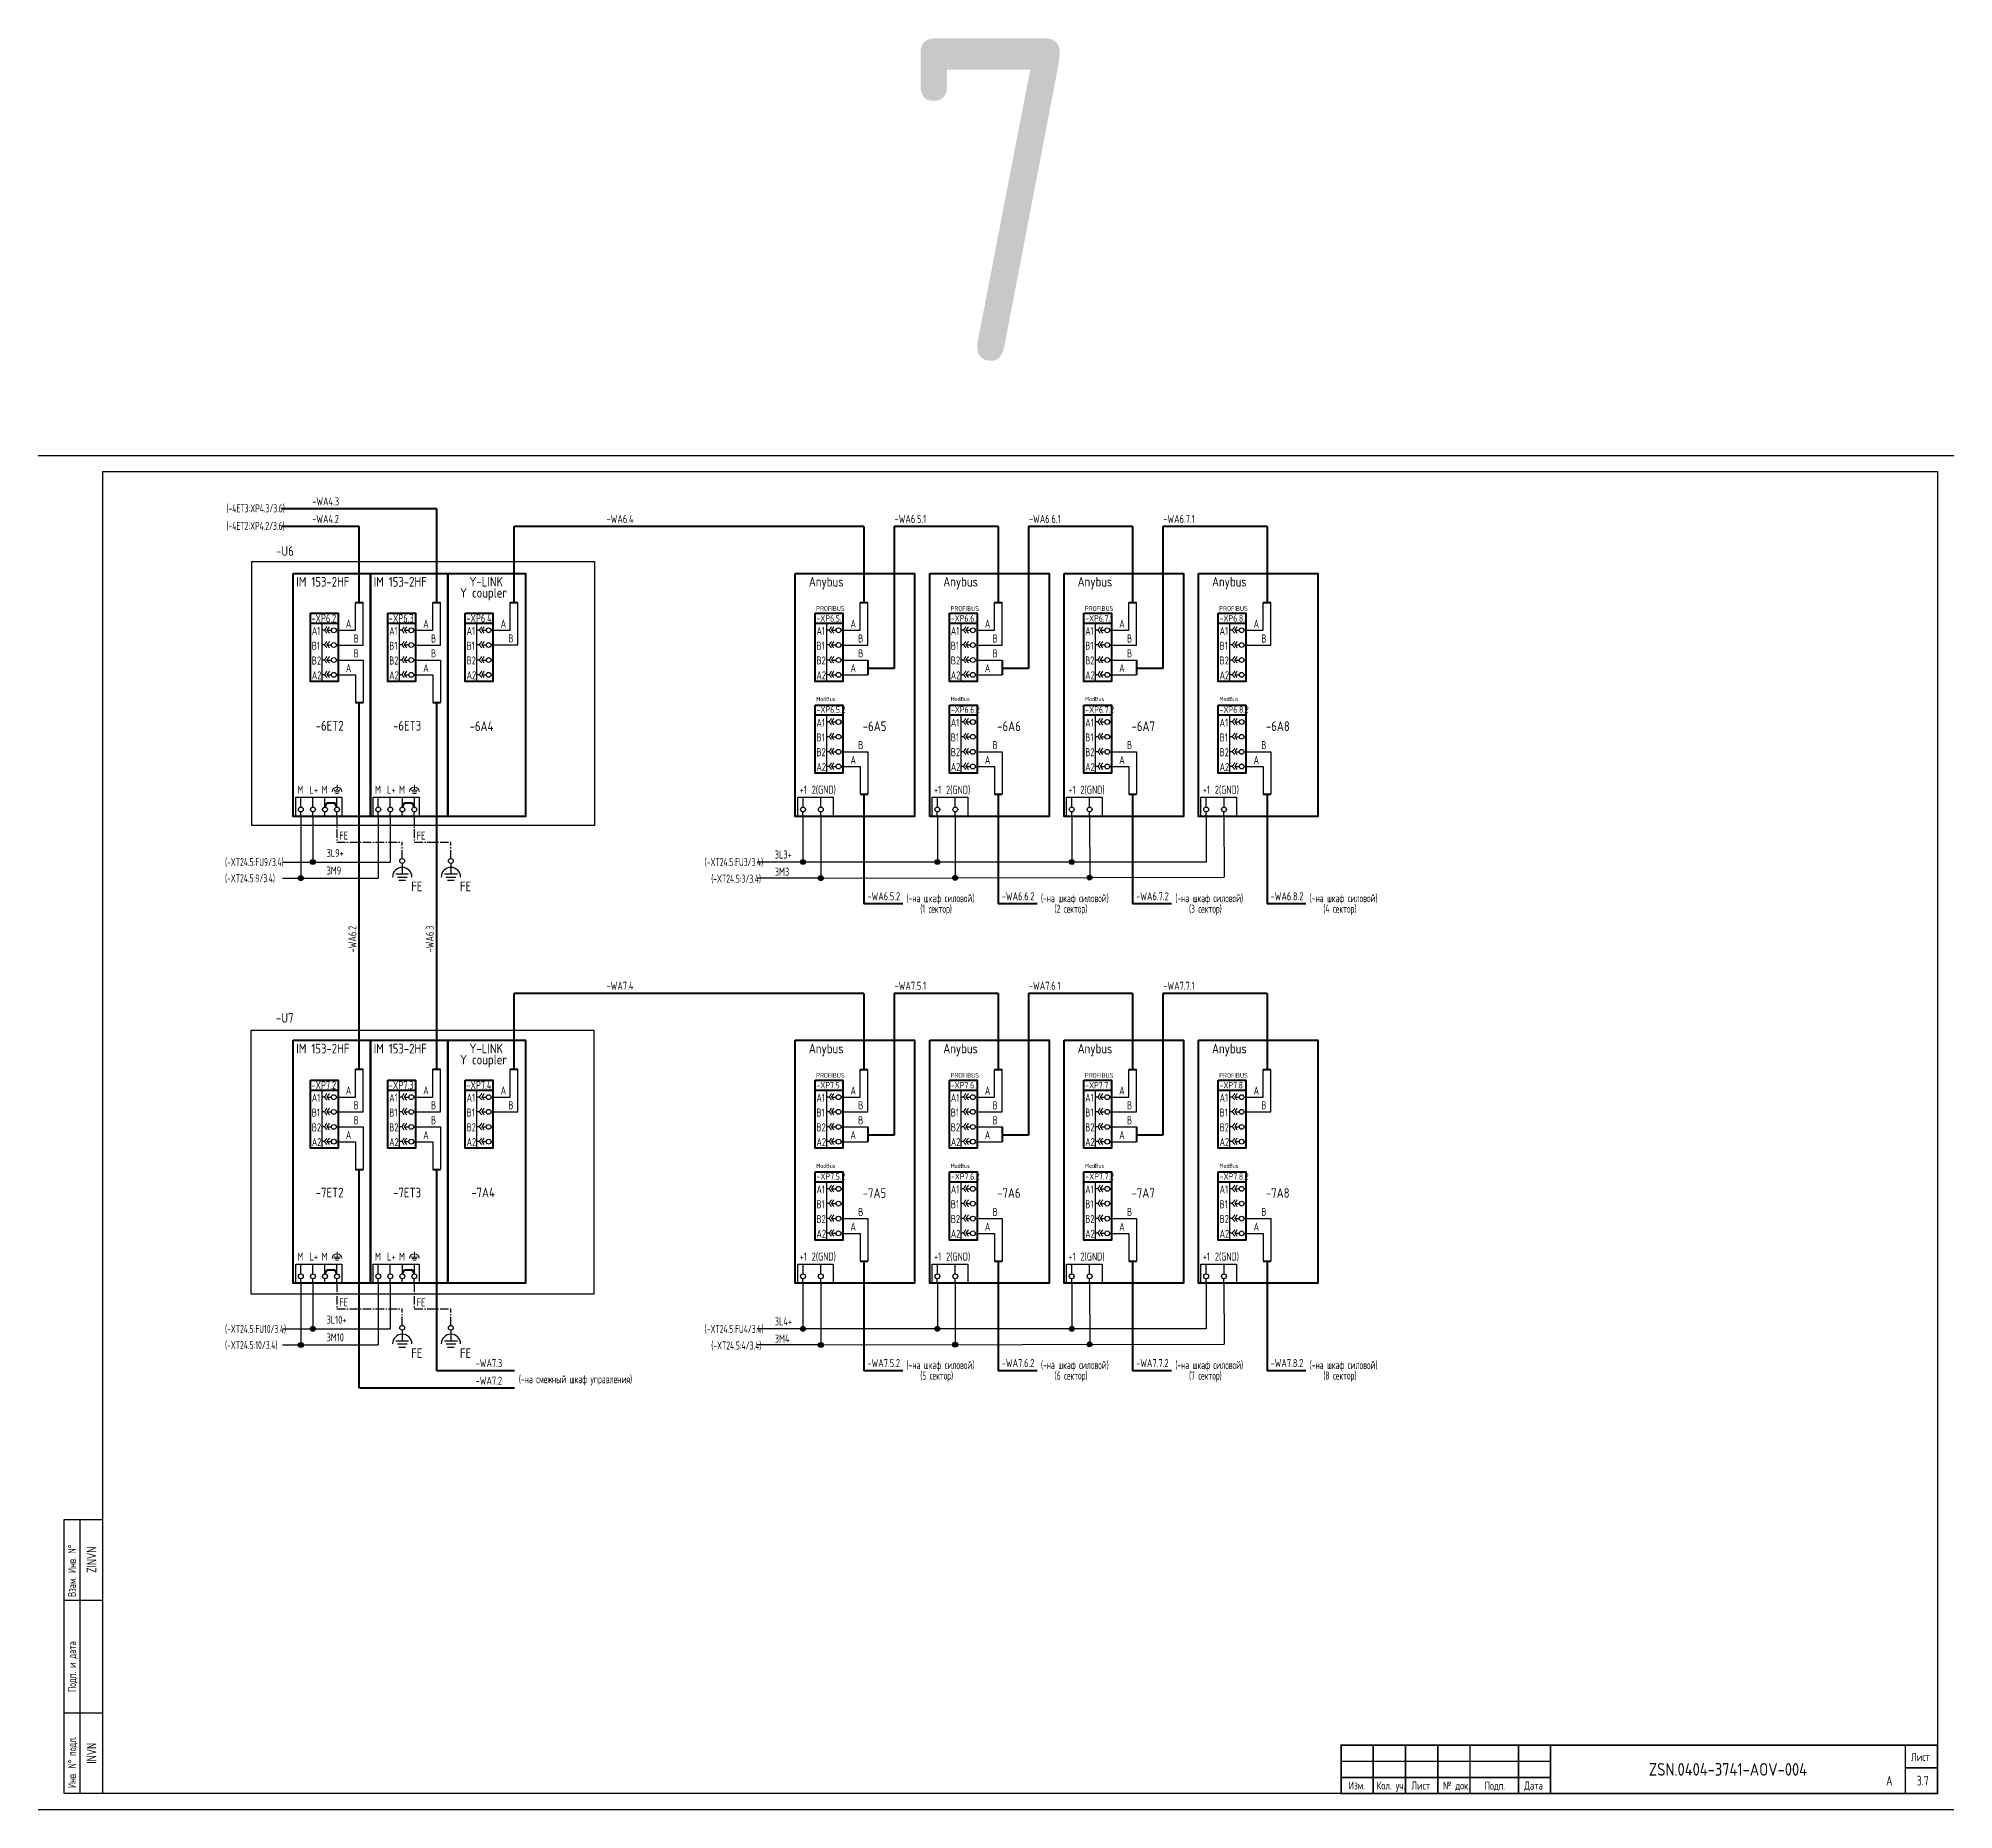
# Model space of a CAD drawing. Header units: millimetres. Extents: x 98 to 20644, y -7467 to -6136.
# Drawn here: x 3662 to 4256, y -7467 to -6918 of the extents above; entities that cross this region are included whole.
import ezdxf
from ezdxf.enums import TextEntityAlignment as Align

# ---------------------------------------------------------------- set-up
doc = ezdxf.new("R2010")
doc.units = ezdxf.units.MM
doc.linetypes.add('3_2012-53-ТКР2.1-2_План$0${ Chain Double-Dash }', pattern=[0])
doc.linetypes.add('EPL_DASHLONGDOT', pattern=[1, 0.66, -0.12, 0.1, -0.12])
for name, color, linetype in [('Временный', 6, 'Continuous'), ('КИА_МАРКИРОВКА', 2, 'Continuous'), ('КИА_НАКЛЕЙКИ', 1, 'Continuous'), ('КИА_РАМКИ-ШТАМПЫ', 7, 'Continuous'), ('ФОРМАТ', 7, 'Continuous')]:
    doc.layers.add(name, color=color, linetype=linetype)
doc.styles.add('GOST-A 3-1', font='', dxfattribs={"height": 3})
doc.styles.add('GOSTA-2.5-1', font='', dxfattribs={"width": 0.9, "height": 2.5})
doc.styles.add('ROMAND0-100', font='romand.shx')
doc.styles.add('ROMANS0-60', font='romans.shx', dxfattribs={"width": 0.6})
doc.styles.add('ROMANS0-70', font='romans.shx', dxfattribs={"width": 0.7})
doc.styles.get('GOST-A 3-1').set_extended_font_data('GOST type A')
doc.styles.get('GOSTA-2.5-1').set_extended_font_data('GOST Type AU')

msp = doc.modelspace()

# ---------------------------------------------------------------- texts
at = {"style": 'GOST-A 3-1'}
for s, height, p in [('7', 100, (3929.86, -7017.74)), ('IM 153-2HF', 3, (3742.01, -7087.78)), ('IM 153-2HF', 3, (3766.01, -7087.78)), ('Y-LINK', 3, (3795.7, -7087.75)), ('Anybus', 3, (3900.97, -7087.75)), ('Anybus', 3, (3942.64, -7087.75)), ('Anybus', 3, (3984.31, -7087.75)), ('Anybus', 3, (4025.99, -7087.75)), ('Y coupler', 3, (3792.79, -7091.18)), ('PROFIBUS', 1.5, (3903.22, -7095.32)), ('PROFIBUS', 1.5, (3944.89, -7095.32)), ('PROFIBUS', 1.5, (3986.56, -7095.32)), ('PROFIBUS', 1.5, (4028.24, -7095.32)), ('ModBus', 1.3, (3903.28, -7123.28)), ('ModBus', 1.3, (3944.95, -7123.28)), ('ModBus', 1.3, (3986.63, -7123.28)), ('ModBus', 1.3, (4028.3, -7123.28)), ('IM 153-2HF', 3, (3742.01, -7232.55)), ('IM 153-2HF', 3, (3766.01, -7232.55)), ('Y coupler', 3, (3792.79, -7235.95)), ('Y-LINK', 3, (3795.7, -7232.52)), ('Anybus', 3, (3900.97, -7232.52)), ('Anybus', 3, (3942.64, -7232.52)), ('Anybus', 3, (3984.31, -7232.52)), ('Anybus', 3, (4025.99, -7232.52)), ('PROFIBUS', 1.5, (3903.22, -7240.09)), ('PROFIBUS', 1.5, (3944.89, -7240.09)), ('PROFIBUS', 1.5, (3986.56, -7240.09)), ('PROFIBUS', 1.5, (4028.24, -7240.09)), ('ModBus', 1.3, (3903.28, -7268.05)), ('ModBus', 1.3, (3944.95, -7268.05)), ('ModBus', 1.3, (3986.63, -7268.05)), ('ModBus', 1.3, (4028.3, -7268.05))]:
    msp.add_text(s, height=height, dxfattribs=at).set_placement(p)
at = {"style": 'GOSTA-2.5-1', "width": 0.9}
for s, height, p in [('-XP6.2', 2.5, (3746.68, -7098.87)), ('A', 2.5, (3757.37, -7100.53)), ('-XP6.3', 2.5, (3770.68, -7098.87)), ('A', 2.5, (3781.37, -7100.53)), ('-XP6.4', 2.5, (3794.74, -7098.85)), ('A', 2.5, (3805.37, -7100.51)), ('-XP6.5.1', 2, (3903.31, -7098.63)), ('A', 2.5, (3913.87, -7100.53)), ('-XP6.6.1', 2, (3944.99, -7098.63)), ('A', 2.5, (3955.54, -7100.53)), ('-XP6.7.1', 2, (3986.66, -7098.63)), ('A', 2.5, (3997.21, -7100.53)), ('-XP6.8.1', 2, (4028.33, -7098.63)), ('A', 2.5, (4038.88, -7100.53)), ('B', 2.5, (3759.77, -7105.11)), ('B', 2.5, (3783.77, -7105.11)), ('A1', 2.5, (3794.82, -7102.77)), ('B', 2.5, (3807.77, -7105.09)), ('A1', 2.5, (3903.32, -7102.77)), ('B', 2.5, (3916.26, -7105.11)), ('A1', 2.5, (3944.99, -7102.77)), ('B', 2.5, (3957.93, -7105.11)), ('A1', 2.5, (3986.66, -7102.77)), ('B', 2.5, (3999.61, -7105.11)), ('A1', 2.5, (4028.34, -7102.77)), ('B', 2.5, (4041.28, -7105.11)), ('B', 2.5, (3759.77, -7109.74)), ('B', 2.5, (3783.77, -7109.74)), ('B1', 2.5, (3794.82, -7107.35)), ('B2', 2.5, (3794.82, -7111.93)), ('B1', 2.5, (3903.32, -7107.35)), ('B2', 2.5, (3903.32, -7111.93)), ('B', 2.5, (3916.26, -7109.74)), ('B1', 2.5, (3944.99, -7107.35)), ('B2', 2.5, (3944.99, -7111.93)), ('B', 2.5, (3957.93, -7109.74)), ('B1', 2.5, (3986.66, -7107.35)), ('B2', 2.5, (3986.66, -7111.93)), ('B', 2.5, (3999.61, -7109.74)), ('B1', 2.5, (4028.34, -7107.35)), ('B2', 2.5, (4028.34, -7111.93)), ('A', 2.5, (3757.37, -7114.32)), ('A', 2.5, (3781.37, -7114.32)), ('A2', 2.5, (3794.82, -7116.52)), ('A2', 2.5, (3903.32, -7116.52)), ('A', 2.5, (3913.87, -7114.32)), ('A2', 2.5, (3944.99, -7116.52)), ('A', 2.5, (3955.54, -7114.32)), ('A2', 2.5, (3986.66, -7116.52)), ('A', 2.5, (3997.21, -7114.32)), ('A2', 2.5, (4028.34, -7116.52)), ('-XP6.5.2', 2, (3903.35, -7126.93)), ('-XP6.6.2', 2, (3945.02, -7126.93)), ('-XP6.7.2', 2, (3986.7, -7126.93)), ('-XP6.8.2', 2, (4028.37, -7126.93)), ('A1', 2.5, (3903.32, -7131.21)), ('B1', 2.5, (3903.32, -7135.79)), ('A1', 2.5, (3944.99, -7131.21)), ('B1', 2.5, (3944.99, -7135.79)), ('A1', 2.5, (3986.66, -7131.21)), ('B1', 2.5, (3986.66, -7135.79)), ('A1', 2.5, (4028.34, -7131.21)), ('B1', 2.5, (4028.34, -7135.79)), ('B2', 2.5, (3903.32, -7140.37)), ('B', 2.5, (3916.26, -7138.18)), ('B2', 2.5, (3944.99, -7140.37)), ('B', 2.5, (3957.93, -7138.18)), ('B2', 2.5, (3986.66, -7140.37)), ('B', 2.5, (3999.61, -7138.18)), ('B2', 2.5, (4028.34, -7140.37)), ('B', 2.5, (4041.28, -7138.18)), ('A2', 2.5, (3903.32, -7144.95)), ('A', 2.5, (3913.87, -7142.76)), ('A2', 2.5, (3944.99, -7144.95)), ('A', 2.5, (3955.54, -7142.76)), ('A2', 2.5, (3986.66, -7144.95)), ('A', 2.5, (3997.21, -7142.76)), ('A2', 2.5, (4028.34, -7144.95)), ('A', 2.5, (4038.88, -7142.76)), ('+1', 2.5, (3898.11, -7152.02)), ('2(GND)', 2.5, (3901.84, -7152.02)), ('+1', 2.5, (3939.79, -7152.02)), ('2(GND)', 2.5, (3943.52, -7152.02)), ('+1', 2.5, (3981.46, -7152.02)), ('2(GND)', 2.5, (3985.19, -7152.02)), ('+1', 2.5, (4023.13, -7152.02)), ('2(GND)', 2.5, (4026.86, -7152.02)), ('-XP7.2', 2.5, (3746.68, -7243.64)), ('A', 2.5, (3757.37, -7245.28)), ('-XP7.3', 2.5, (3770.68, -7243.64)), ('A', 2.5, (3781.37, -7245.28)), ('-XP7.4', 2.5, (3794.74, -7243.62)), ('A1', 2.5, (3794.82, -7247.54)), ('A', 2.5, (3805.37, -7245.28)), ('-XP7.5.1', 2, (3903.31, -7243.4)), ('A1', 2.5, (3903.32, -7247.54)), ('A', 2.5, (3913.87, -7245.3)), ('-XP7.6.1', 2, (3944.99, -7243.4)), ('A1', 2.5, (3944.99, -7247.54)), ('A', 2.5, (3955.54, -7245.3)), ('-XP7.7.1', 2, (3986.66, -7243.4)), ('A1', 2.5, (3986.66, -7247.54)), ('A', 2.5, (3997.21, -7245.3)), ('-XP7.8.1', 2, (4028.33, -7243.4)), ('A1', 2.5, (4028.34, -7247.54)), ('A', 2.5, (4038.88, -7245.3)), ('B', 2.5, (3759.77, -7249.86)), ('B', 2.5, (3759.77, -7254.51)), ('B', 2.5, (3783.77, -7249.86)), ('B', 2.5, (3783.77, -7254.51)), ('B1', 2.5, (3794.82, -7252.12)), ('B', 2.5, (3807.77, -7249.86)), ('B1', 2.5, (3903.32, -7252.12)), ('B', 2.5, (3916.26, -7249.88)), ('B', 2.5, (3916.26, -7254.51)), ('B1', 2.5, (3944.99, -7252.12)), ('B', 2.5, (3957.93, -7249.88)), ('B', 2.5, (3957.93, -7254.51)), ('B1', 2.5, (3986.66, -7252.12)), ('B', 2.5, (3999.61, -7249.88)), ('B', 2.5, (3999.61, -7254.51)), ('B1', 2.5, (4028.34, -7252.12)), ('B', 2.5, (4041.28, -7249.88)), ('A', 2.5, (3757.37, -7259.09)), ('A', 2.5, (3781.37, -7259.09)), ('B2', 2.5, (3794.82, -7256.7)), ('B2', 2.5, (3903.32, -7256.7)), ('A', 2.5, (3913.87, -7259.09)), ('B2', 2.5, (3944.99, -7256.7)), ('A', 2.5, (3955.54, -7259.09)), ('B2', 2.5, (3986.66, -7256.7)), ('A', 2.5, (3997.21, -7259.09)), ('B2', 2.5, (4028.34, -7256.7)), ('A2', 2.5, (3794.82, -7261.28)), ('A2', 2.5, (3903.32, -7261.28)), ('A2', 2.5, (3944.99, -7261.28)), ('A2', 2.5, (3986.66, -7261.28)), ('A2', 2.5, (4028.34, -7261.28)), ('-XP7.5.2', 2, (3903.35, -7271.7)), ('-XP7.6.2', 2, (3945.02, -7271.7)), ('-XP7.7.2', 2, (3986.7, -7271.7)), ('-XP7.8.2', 2, (4028.37, -7271.7)), ('A1', 2.5, (3903.32, -7275.98)), ('A1', 2.5, (3944.99, -7275.98)), ('A1', 2.5, (3986.66, -7275.98)), ('A1', 2.5, (4028.34, -7275.98)), ('B1', 2.5, (3903.32, -7280.56)), ('B', 2.5, (3916.26, -7282.95)), ('B1', 2.5, (3944.99, -7280.56)), ('B', 2.5, (3957.93, -7282.95)), ('B1', 2.5, (3986.66, -7280.56)), ('B', 2.5, (3999.61, -7282.95)), ('B1', 2.5, (4028.34, -7280.56)), ('B', 2.5, (4041.28, -7282.95)), ('A2', 2.5, (3903.32, -7289.72)), ('B2', 2.5, (3903.32, -7285.14)), ('A', 2.5, (3913.87, -7287.53)), ('A2', 2.5, (3944.99, -7289.72)), ('B2', 2.5, (3944.99, -7285.14)), ('A', 2.5, (3955.54, -7287.53)), ('A2', 2.5, (3986.66, -7289.72)), ('B2', 2.5, (3986.66, -7285.14)), ('A', 2.5, (3997.21, -7287.53)), ('A2', 2.5, (4028.34, -7289.72)), ('B2', 2.5, (4028.34, -7285.14)), ('A', 2.5, (4038.88, -7287.53)), ('+1', 2.5, (3898.11, -7296.79)), ('2(GND)', 2.5, (3901.84, -7296.79)), ('+1', 2.5, (3939.79, -7296.79)), ('2(GND)', 2.5, (3943.52, -7296.79)), ('+1', 2.5, (3981.46, -7296.79)), ('2(GND)', 2.5, (3985.19, -7296.79)), ('+1', 2.5, (4023.13, -7296.79)), ('2(GND)', 2.5, (4026.86, -7296.79))]:
    msp.add_text(s, height=height, dxfattribs=at).set_placement(p)
at = {"style": 'ROMANS0-70', "width": 0.7}
for s, p in [('Взам. Инв. N%%d', (3674.46, -7401.07)), ('Подп. и дата', (3674.46, -7430.6)), ('Инв. N%%d подл.', (3674.46, -7460.37))]:
    msp.add_text(s, height=2.5, rotation=90, dxfattribs=at).set_placement(p, align=Align.BOTTOM_LEFT)
at = {"style": 'ROMANS0-70', "width": 0.7, "flags": 12}
for tag, p in [('ZINVN', (3678.5, -7389.57)), ('INVN', (3678.5, -7449.57))]:
    msp.add_attdef(tag, text='', height=3, rotation=90, dxfattribs=at).set_placement(p, align=Align.MIDDLE_CENTER)
at = {"layer": 'Временный', "style": 'GOSTA-2.5-1', "width": 0.7}
for s, p in [('(-4ET3:XP4.3/3.6)', (3720.35, -7064.74)), ('(-4ET2:XP4.2/3.6)', (3720.35, -7070.2)), ('(-XT24.5:FU9/3.4)', (3719.9, -7174.46)), ('(-XT24.5:FU3/3.4)', (3868.67, -7174.45)), ('(-XT24.5:9/3.4)', (3719.9, -7179.46)), ('(-XT24.5:3/3.4)', (3870.69, -7179.61)), ('(-на шкаф силовой)', (3931.26, -7185.64)), ('(1 сектор)', (3935.52, -7188.93)), ('(-на шкаф силовой)', (3972.94, -7185.64)), ('(2 сектор)', (3977.19, -7188.93)), ('(-на шкаф силовой)', (4014.61, -7185.64)), ('(3 сектор)', (4018.86, -7188.93)), ('(-на шкаф силовой)', (4056.28, -7185.64)), ('(4 сектор)', (4060.53, -7188.93)), ('(-XT24.5:FU10/3.4)', (3719.9, -7319.23)), ('(-XT24.5:FU4/3.4)', (3868.67, -7319.22)), ('(-XT24.5:10/3.4)', (3719.9, -7324.23)), ('(-XT24.5:4/3.4)', (3870.69, -7324.37)), ('(-на смежный шкаф управления)', (3811.03, -7334.82))]:
    msp.add_text(s, height=2.5, dxfattribs=at).set_placement(p)
at = {"layer": 'Временный', "color": 6, "style": 'GOSTA-2.5-1', "width": 0.7}
for s, p in [('(-на шкаф силовой)', (3931.26, -7330.41)), ('(-на шкаф силовой)', (3972.94, -7330.41)), ('(-на шкаф силовой)', (4014.61, -7330.41)), ('(-на шкаф силовой)', (4056.28, -7330.41)), ('(5 сектор)', (3935.52, -7333.7)), ('(6 сектор)', (3977.19, -7333.7)), ('(7 сектор)', (4018.86, -7333.7)), ('(8 сектор)', (4060.53, -7333.7))]:
    msp.add_text(s, height=2.5, dxfattribs=at).set_placement(p)
at = {"layer": 'КИА_МАРКИРОВКА', "style": 'GOSTA-2.5-1', "width": 0.9}
for s, p in [('-WA4.3', (3746.94, -7062.58)), ('-WA4.2', (3746.94, -7068.04)), ('-WA6.4', (3838.22, -7068.04)), ('-WA6.5.1', (3927.54, -7068.04)), ('-WA6.6.1', (3969.21, -7068.04)), ('-WA6.7.1', (4010.88, -7068.04)), ('3L9+', (3751.4, -7171.62)), ('FE', (3755.35, -7166.24)), ('FE', (3779.35, -7166.24)), ('3M9', (3751.4, -7177.08)), ('3L3+', (3890.4, -7172.12)), ('3M3', (3890.4, -7177.46)), ('-WA6.5.2', (3919.12, -7185.05)), ('-WA6.6.2', (3960.79, -7185.05)), ('-WA6.7.2', (4002.46, -7185.05)), ('-WA6.8.2', (4044.14, -7185.05)), ('-WA7.4', (3838.22, -7212.81)), ('-WA7.5.1', (3927.54, -7212.81)), ('-WA7.6.1', (3969.21, -7212.81)), ('-WA7.7.1', (4010.88, -7212.81)), ('FE', (3755.35, -7311.01)), ('FE', (3779.35, -7311.01)), ('3L10+', (3751.4, -7316.39)), ('3L4+', (3890.4, -7316.89)), ('3M10', (3751.4, -7321.85)), ('3M4', (3890.4, -7322.23)), ('-WA7.3', (3797.62, -7329.82)), ('-WA7.5.2', (3919.12, -7329.82)), ('-WA7.6.2', (3960.79, -7329.82)), ('-WA7.7.2', (4002.46, -7329.82)), ('-WA7.8.2', (4044.14, -7329.82)), ('-WA7.2', (3797.62, -7335.27))]:
    msp.add_text(s, height=2.5, dxfattribs=at).set_placement(p)
for s, p in [('-WA6.2', (3760.65, -7201.22)), ('-WA6.3', (3784.65, -7201.22))]:
    msp.add_text(s, height=2.5, rotation=90, dxfattribs=at).set_placement(p)
at = {"layer": 'КИА_НАКЛЕЙКИ', "style": 'GOST-A 3-1'}
for s, p in [('-U6', (3735.74, -7078.24)), ('-6ET2', (3748.02, -7132.43)), ('-6ET3', (3772.02, -7132.43)), ('-6A4', (3795.76, -7132.56)), ('-6A5', (3917.68, -7132.56)), ('-6A6', (3959.36, -7132.56)), ('-6A7', (4001.03, -7132.56)), ('-6A8', (4042.7, -7132.56)), ('-U7', (3735.74, -7223.01)), ('-7ET2', (3748.02, -7277.2)), ('-7ET3', (3772.02, -7277.2)), ('-7A4', (3796.25, -7277.15)), ('-7A5', (3917.68, -7277.33)), ('-7A6', (3959.36, -7277.33)), ('-7A7', (4001.03, -7277.33)), ('-7A8', (4042.7, -7277.33))]:
    msp.add_text(s, height=3, dxfattribs=at).set_placement(p)

# ---------------------------------------------------------------- blocks, each defined once
blk = doc.blocks.new('A$C20E20996')
at = {"color": 0}
for p, q in [((-15.02, -33.5), (-15.02, -15.52)), ((-14.27, -17.63), (-15.02, -17.63)), ((-13.53, -17.63), (-12.13, -17.63)), ((-10.63, -17.63), (-10.08, -17.63)), ((-14.27, -22.18), (-15.02, -22.18)), ((-13.53, -22.18), (-12.13, -22.18)), ((-10.63, -22.21), (-10.08, -22.21)), ((-14.27, -26.84), (-15.02, -26.84)), ((-13.53, -26.84), (-12.13, -26.84)), ((-10.63, -26.86), (-10.08, -26.86)), ((-14.27, -31.42), (-15.02, -31.42)), ((-13.53, -31.42), (-12.13, -31.42)), ((-10.63, -31.44), (-10.08, -31.44)), ((-21.61, -72.45), (-21.61, -69.42)), ((-17.87, -72.45), (-17.87, -69.42)), ((-14.14, -72.45), (-14.14, -69.42)), ((-10.41, -72.45), (-10.41, -69.42)), ((-21.63, -75.35), (-21.63, -73.95)), ((-17.9, -75.35), (-17.9, -73.95)), ((-14.17, -75.35), (-14.17, -73.95)), ((-10.43, -75.35), (-10.43, -73.95))]:
    blk.add_line(p, q, dxfattribs=at)
at = {"lineweight": 18}
for p, q in [((-13.53, -16.52), (-14.27, -17.63)), ((-14.27, -17.63), (-13.53, -18.52)), ((-12.78, -16.52), (-13.53, -17.63)), ((-13.53, -17.63), (-12.78, -18.52)), ((-13.53, -21.07), (-14.27, -22.18)), ((-14.27, -22.18), (-13.53, -23.07)), ((-12.78, -21.07), (-13.53, -22.18)), ((-13.53, -22.18), (-12.78, -23.07)), ((-13.53, -25.73), (-14.27, -26.84)), ((-14.27, -26.84), (-13.53, -27.73)), ((-12.78, -25.73), (-13.53, -26.84)), ((-13.53, -26.84), (-12.78, -27.73)), ((-13.53, -30.31), (-14.27, -31.42)), ((-14.27, -31.42), (-13.53, -32.31)), ((-12.78, -30.31), (-13.53, -31.42)), ((-13.53, -31.42), (-12.78, -32.31))]:
    blk.add_line(p, q, dxfattribs=at)
at = {"color": 0, "lineweight": 40}
for p, q in [((-14.14, -72.45), (-13.43, -71.17)), ((-13.43, -71.17), (-11.12, -71.17)), ((-10.41, -72.45), (-11.12, -71.17))]:
    blk.add_line(p, q, dxfattribs=at)
at = {"color": 0, "lineweight": 20}
for p, q in [((-11.4, -67.21), (-9.4, -67.21)), ((-11.15, -67.71), (-9.65, -67.71)), ((-10.9, -68.21), (-9.9, -68.21)), ((-10.4, -65.58), (-10.4, -66.21)), ((-10.4, -66.21), (-10.4, -67.21))]:
    blk.add_line(p, q, dxfattribs=at)
at = {"color": 0, "lineweight": 40}
for points in [[(-24, 0), (0, 0), (0, -75.35), (-24, -75.35)], [(-18.62, -12.36), (-10.08, -12.36), (-10.08, -33.5), (-18.62, -33.5)], [(-18.62, -12.36), (-10.08, -12.36), (-10.08, -15.52), (-18.62, -15.52)]]:
    blk.add_lwpolyline(points, close=True, dxfattribs=at)
at = {"color": 0}
blk.add_lwpolyline([(-23.2, -69.42), (-8.92, -69.42), (-8.92, -75.35), (-23.2, -75.35)], close=True, dxfattribs=at)
for centre in [(-11.38, -17.63), (-11.38, -22.21), (-11.38, -26.86), (-11.38, -31.44), (-21.61, -73.2), (-17.87, -73.2), (-14.14, -73.2), (-10.41, -73.2)]:
    blk.add_circle(centre, 0.75, dxfattribs=at)
at = {"color": 0, "lineweight": 20}
blk.add_arc((-10.4, -67.71), 1.5, 0, 180, dxfattribs=at)
at = {"style": 'GOSTA-2.5-1', "width": 0.9}
for s, p in [('A1', (-18.22, -19.08)), ('B1', (-18.22, -23.66)), ('B2', (-18.22, -28.24)), ('A2', (-18.22, -32.82)), ('M', (-22.64, -68.32)), ('L+', (-18.91, -68.32)), ('M', (-15.18, -68.32))]:
    blk.add_text(s, height=2.5, dxfattribs=at).set_placement(p)
blk = doc.blocks.new('A$C2EC3666A')
h = blk.add_hatch(color=7)
h.dxf.hatch_style = 1
edge = h.paths.add_edge_path()
edge.add_arc((0, 0), 0.75, 0, 360)
at = {"color": 0}
blk.add_circle((0, 0), 0.75, dxfattribs=at)
blk = doc.blocks.new('A$C2BF74EC9')
at = {"color": 0}
for p, q in [((0, 6.39), (4, 6.39)), ((2, 8.39), (2, 6.39)), ((0.5, 5.39), (3.5, 5.39)), ((1, 4.39), (3, 4.39))]:
    blk.add_line(p, q, dxfattribs=at)
at = {"style": 'GOST-A 3-1'}
blk.add_text('FE', height=3, dxfattribs=at).set_placement((4.81, 1))
blk = doc.blocks.new('frm6')
at = {"layer": 'ФОРМАТ'}
blk.add_line((-185, 15), (-120, 15), dxfattribs=at)
at = {"layer": 'ФОРМАТ', "const_width": 0.5}
blk.add_lwpolyline([(-185, 15), (-185, 0), (0, 0), (0, 15)], close=True, dxfattribs=at)
for points in [[(-175, 15), (-175, 0)], [(-165, 15), (-165, 0)], [(-155, 15), (-155, 0)], [(-145, 15), (-145, 0)], [(-130, 15), (-130, 0)], [(-120, 15), (-120, 0)], [(-10, 15), (-10, 0)], [(-185, 10), (-120, 10)], [(-10, 8), (0, 8)], [(-185, 5), (-120, 5)]]:
    blk.add_lwpolyline(points, dxfattribs=at)
at = {"layer": 'ФОРМАТ', "style": 'GOSTA-2.5-1', "width": 0.95}
for s, p in [('Лист', (-8.17, 9.36)), ('Изм.', (-182.63, 0.5)), ('Кол. уч.', (-173.96, 0.5)), ('Лист', (-163.13, 0.5)), ('№ док.', (-153.38, 0.5)), ('Подп.', (-140.5, 0.44)), ('Дата', (-128.17, 0.5))]:
    blk.add_text(s, height=2.5, dxfattribs=at).set_placement(p, align=Align.BOTTOM_LEFT)
at = {"layer": 'ФОРМАТ', "flags": 8}
for tag, style, width, p in [('R2', 'ROMANS0-70', 0.7, (-184.4, 10)), ('QTY2', 'ROMANS0-70', 0.65, (-174.28, 10.29)), ('SH2', 'ROMANS0-70', 0.7, (-164.3, 10)), ('ND2', 'ROMANS0-60', 0.6, (-154.34, 10)), ('SIGN2', 'ROMANS0-70', 0.7, (-144.3, 10)), ('DATE2', 'ROMANS0-70', 0.43, (-129.4, 10)), ('R1', 'ROMANS0-70', 0.7, (-184.4, 5)), ('QTY1', 'ROMANS0-70', 0.65, (-174.28, 5.29)), ('SH1', 'ROMANS0-70', 0.7, (-164.3, 5)), ('ND1', 'ROMANS0-60', 0.6, (-154.34, 5)), ('SIGN1', 'ROMANS0-70', 0.7, (-144.3, 5)), ('DATE1', 'ROMANS0-70', 0.43, (-129.4, 5))]:
    blk.add_attdef(tag, text='', height=3, dxfattribs=dict(at, style=style, width=width)).set_placement(p, align=Align.BOTTOM_LEFT)
at = {"layer": 'ФОРМАТ', "style": 'ROMANS0-70', "width": 0.7, "flags": 8}
blk.add_attdef('SH', text='', height=3, dxfattribs=at).set_placement((-5.16, 3.75), align=Align.MIDDLE_CENTER)

# ---------------------------------------------------------------- linework, layer by layer
for p, q in [((3662, -7047.07), (4256, -7047.07)), ((3682, -7052.07), (4251, -7052.07)), ((3682, -7462.07), (3682, -7052.07)), ((4251, -7052.07), (4251, -7462.07)), ((3919.23, -7105.9), (3919.23, -7092.72)), ((3960.9, -7105.9), (3960.9, -7092.72)), ((4002.57, -7105.9), (4002.57, -7092.72)), ((4044.25, -7105.9), (4044.25, -7092.72)), ((3919.23, -7139), (3919.23, -7152.18)), ((3960.9, -7139), (3960.9, -7152.18)), ((4002.57, -7139), (4002.57, -7152.18)), ((4044.25, -7139), (4044.25, -7152.18)), ((3762.74, -7250.65), (3762.74, -7237.47)), ((3919.23, -7250.67), (3919.23, -7237.49)), ((3960.9, -7250.67), (3960.9, -7237.49)), ((4002.57, -7250.67), (4002.57, -7237.49)), ((4044.25, -7250.67), (4044.25, -7237.49)), ((3919.23, -7283.77), (3919.23, -7296.95)), ((3960.9, -7283.77), (3960.9, -7296.95)), ((4002.57, -7283.77), (4002.57, -7296.95)), ((4044.25, -7283.77), (4044.25, -7296.95)), ((3670, -7462.07), (3670, -7377.07)), ((3670, -7377.07), (3682, -7377.07)), ((3675, -7462.07), (3675, -7377.07)), ((3670, -7402.07), (3682, -7402.07)), ((3670, -7437.07), (3682, -7437.07)), ((3675, -7437.07), (3682, -7437.07)), ((3682, -7462.07), (3670, -7462.07)), ((4251, -7462.07), (3682, -7462.07)), ((4256, -7467.07), (3662, -7467.07))]:
    msp.add_line(p, q)
at = {"color": 6, "lineweight": 40}
for p, q in [((3785.54, -7063.7), (3737.44, -7063.7)), ((3785.54, -7092.72), (3785.54, -7063.7)), ((3761.54, -7069.16), (3737.61, -7069.16)), ((3761.54, -7092.72), (3761.54, -7069.16)), ((3809.54, -7092.7), (3809.54, -7069.16)), ((3918.03, -7069.16), (3809.54, -7069.16)), ((3918.03, -7069.16), (3918.03, -7092.72)), ((3959.7, -7069.16), (3927.37, -7069.16)), ((3927.37, -7069.16), (3927.37, -7113.13)), ((3959.7, -7069.16), (3959.7, -7092.72)), ((3969.04, -7069.16), (3969.04, -7113.13)), ((4001.38, -7069.16), (3969.04, -7069.16)), ((4001.38, -7069.16), (4001.38, -7092.72)), ((4010.71, -7069.16), (4010.71, -7113.13)), ((4043.05, -7069.16), (4010.71, -7069.16)), ((4043.05, -7069.16), (4043.05, -7092.72)), ((3760.34, -7092.72), (3762.74, -7092.72)), ((3784.34, -7092.72), (3786.74, -7092.72)), ((3808.34, -7092.7), (3810.74, -7092.7)), ((3916.83, -7092.72), (3919.23, -7092.72)), ((3958.51, -7092.72), (3960.9, -7092.72)), ((4000.18, -7092.72), (4002.57, -7092.72)), ((4041.85, -7092.72), (4044.25, -7092.72)), ((3919.23, -7110.56), (3919.23, -7115.14)), ((3927.37, -7113.13), (3919.23, -7113.13)), ((3960.9, -7110.56), (3960.9, -7115.14)), ((3969.04, -7113.13), (3960.9, -7113.13)), ((4002.57, -7110.56), (4002.57, -7115.14)), ((4010.71, -7113.13), (4002.57, -7113.13)), ((3760.34, -7123.74), (3762.74, -7123.74)), ((3761.54, -7237.47), (3761.54, -7123.74)), ((3784.34, -7123.74), (3786.74, -7123.74)), ((3785.54, -7237.47), (3785.54, -7123.74)), ((3809.54, -7237.47), (3809.54, -7213.93)), ((3918.03, -7213.93), (3809.54, -7213.93)), ((3918.03, -7213.93), (3918.03, -7237.49)), ((3959.7, -7213.93), (3927.37, -7213.93)), ((3927.37, -7213.93), (3927.37, -7257.9)), ((3959.7, -7213.93), (3959.7, -7237.49)), ((3969.04, -7213.93), (3969.04, -7257.9)), ((4001.38, -7213.93), (3969.04, -7213.93)), ((4001.38, -7213.93), (4001.38, -7237.49)), ((4010.71, -7213.93), (4010.71, -7257.9)), ((4043.05, -7213.93), (4010.71, -7213.93)), ((4043.05, -7213.93), (4043.05, -7237.49)), ((3760.34, -7237.47), (3762.74, -7237.47)), ((3784.34, -7237.47), (3786.74, -7237.47)), ((3808.34, -7237.47), (3810.74, -7237.47)), ((3916.83, -7237.49), (3919.23, -7237.49)), ((3958.51, -7237.49), (3960.9, -7237.49)), ((4000.18, -7237.49), (4002.57, -7237.49)), ((4041.85, -7237.49), (4044.25, -7237.49)), ((3919.23, -7255.33), (3919.23, -7259.91)), ((3927.37, -7257.9), (3919.23, -7257.9)), ((3960.9, -7255.33), (3960.9, -7259.91)), ((3969.04, -7257.9), (3960.9, -7257.9)), ((4002.57, -7255.33), (4002.57, -7259.91)), ((4010.71, -7257.9), (4002.57, -7257.9)), ((3760.34, -7268.51), (3762.74, -7268.51)), ((3761.54, -7336.39), (3761.54, -7268.51)), ((3784.34, -7268.51), (3786.74, -7268.51)), ((3785.54, -7330.93), (3785.54, -7268.51)), ((3809.64, -7330.93), (3785.59, -7330.93)), ((3809.64, -7336.39), (3761.71, -7336.39))]:
    msp.add_line(p, q, dxfattribs=at)
at = {"color": 0}
for p, q in [((3760.34, -7101.32), (3760.34, -7092.72)), ((3762.74, -7105.9), (3762.74, -7092.72)), ((3784.34, -7101.32), (3784.34, -7092.72)), ((3786.74, -7105.9), (3786.74, -7092.72)), ((3789.04, -7097.01), (3789.04, -7144.68)), ((3808.34, -7101.3), (3808.34, -7092.7)), ((3810.74, -7105.88), (3810.74, -7092.7)), ((3896.75, -7097.01), (3896.75, -7144.68)), ((3916.83, -7101.32), (3916.83, -7092.72)), ((3938.43, -7097.01), (3938.43, -7144.68)), ((3958.51, -7101.32), (3958.51, -7092.72)), ((3980.1, -7097.01), (3980.1, -7144.68)), ((4000.18, -7101.32), (4000.18, -7092.72)), ((4021.77, -7097.01), (4021.77, -7144.68)), ((4041.85, -7101.32), (4041.85, -7092.72)), ((3754.96, -7101.32), (3760.34, -7101.32)), ((3778.96, -7101.32), (3784.34, -7101.32)), ((3798.02, -7117.2), (3798.02, -7099.22)), ((3798.77, -7101.32), (3798.02, -7101.32)), ((3799.51, -7101.32), (3800.91, -7101.32)), ((3802.41, -7101.32), (3802.96, -7101.32)), ((3802.96, -7101.3), (3808.34, -7101.3)), ((3906.51, -7117.2), (3906.51, -7099.22)), ((3907.26, -7101.32), (3906.51, -7101.32)), ((3908.01, -7101.32), (3909.4, -7101.32)), ((3910.9, -7101.32), (3911.45, -7101.32)), ((3911.45, -7101.32), (3916.83, -7101.32)), ((3948.19, -7117.2), (3948.19, -7099.22)), ((3948.94, -7101.32), (3948.19, -7101.32)), ((3949.68, -7101.32), (3951.08, -7101.32)), ((3952.58, -7101.32), (3953.12, -7101.32)), ((3953.12, -7101.32), (3958.51, -7101.32)), ((3989.86, -7117.2), (3989.86, -7099.22)), ((3990.61, -7101.32), (3989.86, -7101.32)), ((3991.35, -7101.32), (3992.75, -7101.32)), ((3994.25, -7101.32), (3994.8, -7101.32)), ((3994.8, -7101.32), (4000.18, -7101.32)), ((4031.53, -7117.2), (4031.53, -7099.22)), ((4032.28, -7101.32), (4031.53, -7101.32)), ((4033.03, -7101.32), (4034.42, -7101.32)), ((4035.92, -7101.32), (4036.47, -7101.32)), ((4036.47, -7101.32), (4041.85, -7101.32)), ((3754.96, -7105.9), (3762.74, -7105.9)), ((3778.96, -7105.9), (3786.74, -7105.9)), ((3798.77, -7105.88), (3798.02, -7105.88)), ((3799.51, -7105.88), (3800.91, -7105.88)), ((3802.41, -7105.9), (3802.96, -7105.9)), ((3802.96, -7105.88), (3810.74, -7105.88)), ((3907.26, -7105.88), (3906.51, -7105.88)), ((3908.01, -7105.88), (3909.4, -7105.88)), ((3910.9, -7105.9), (3911.45, -7105.9)), ((3911.45, -7105.9), (3919.23, -7105.9)), ((3948.94, -7105.88), (3948.19, -7105.88)), ((3949.68, -7105.88), (3951.08, -7105.88)), ((3952.58, -7105.9), (3953.12, -7105.9)), ((3953.12, -7105.9), (3960.9, -7105.9)), ((3990.61, -7105.88), (3989.86, -7105.88)), ((3991.35, -7105.88), (3992.75, -7105.88)), ((3994.25, -7105.9), (3994.8, -7105.9)), ((3994.8, -7105.9), (4002.57, -7105.9)), ((4032.28, -7105.88), (4031.53, -7105.88)), ((4033.03, -7105.88), (4034.42, -7105.88)), ((4035.92, -7105.9), (4036.47, -7105.9)), ((4036.47, -7105.9), (4044.25, -7105.9)), ((3754.96, -7110.56), (3762.74, -7110.56)), ((3754.96, -7115.14), (3760.34, -7115.14)), ((3760.34, -7115.14), (3760.34, -7123.74)), ((3762.74, -7110.56), (3762.74, -7123.74)), ((3778.96, -7110.56), (3786.74, -7110.56)), ((3778.96, -7115.14), (3784.34, -7115.14)), ((3784.34, -7115.14), (3784.34, -7123.74)), ((3786.74, -7110.56), (3786.74, -7123.74)), ((3798.77, -7110.54), (3798.02, -7110.54)), ((3798.77, -7115.12), (3798.02, -7115.12)), ((3799.51, -7110.54), (3800.91, -7110.54)), ((3799.51, -7115.12), (3800.91, -7115.12)), ((3802.41, -7110.56), (3802.96, -7110.56)), ((3802.41, -7115.14), (3802.96, -7115.14)), ((3907.26, -7110.54), (3906.51, -7110.54)), ((3907.26, -7115.12), (3906.51, -7115.12)), ((3908.01, -7110.54), (3909.4, -7110.54)), ((3908.01, -7115.12), (3909.4, -7115.12)), ((3910.9, -7110.56), (3911.45, -7110.56)), ((3910.9, -7115.14), (3911.45, -7115.14)), ((3911.45, -7110.56), (3919.23, -7110.56)), ((3911.45, -7115.14), (3919.23, -7115.14)), ((3948.94, -7110.54), (3948.19, -7110.54)), ((3948.94, -7115.12), (3948.19, -7115.12)), ((3949.68, -7110.54), (3951.08, -7110.54)), ((3949.68, -7115.12), (3951.08, -7115.12)), ((3952.58, -7110.56), (3953.12, -7110.56)), ((3952.58, -7115.14), (3953.12, -7115.14)), ((3953.12, -7110.56), (3960.9, -7110.56)), ((3953.12, -7115.14), (3960.9, -7115.14)), ((3990.61, -7110.54), (3989.86, -7110.54)), ((3990.61, -7115.12), (3989.86, -7115.12)), ((3991.35, -7110.54), (3992.75, -7110.54)), ((3991.35, -7115.12), (3992.75, -7115.12)), ((3994.25, -7110.56), (3994.8, -7110.56)), ((3994.25, -7115.14), (3994.8, -7115.14)), ((3994.8, -7110.56), (4002.57, -7110.56)), ((3994.8, -7115.14), (4002.57, -7115.14)), ((4032.28, -7110.54), (4031.53, -7110.54)), ((4032.28, -7115.12), (4031.53, -7115.12)), ((4033.03, -7110.54), (4034.42, -7110.54)), ((4033.03, -7115.12), (4034.42, -7115.12)), ((4035.92, -7110.56), (4036.47, -7110.56)), ((4035.92, -7115.14), (4036.47, -7115.14)), ((3906.51, -7145.64), (3906.51, -7127.66)), ((3948.19, -7145.64), (3948.19, -7127.66)), ((3989.86, -7145.64), (3989.86, -7127.66)), ((4031.53, -7145.64), (4031.53, -7127.66)), ((3907.26, -7129.76), (3906.51, -7129.76)), ((3908.01, -7129.76), (3909.4, -7129.76)), ((3910.9, -7129.76), (3911.45, -7129.76)), ((3948.94, -7129.76), (3948.19, -7129.76)), ((3949.68, -7129.76), (3951.08, -7129.76)), ((3952.58, -7129.76), (3953.12, -7129.76)), ((3990.61, -7129.76), (3989.86, -7129.76)), ((3991.35, -7129.76), (3992.75, -7129.76)), ((3994.25, -7129.76), (3994.8, -7129.76)), ((4032.28, -7129.76), (4031.53, -7129.76)), ((4033.03, -7129.76), (4034.42, -7129.76)), ((4035.92, -7129.76), (4036.47, -7129.76)), ((3907.26, -7134.32), (3906.51, -7134.32)), ((3907.26, -7138.97), (3906.51, -7138.97)), ((3908.01, -7134.32), (3909.4, -7134.32)), ((3908.01, -7138.97), (3909.4, -7138.97)), ((3910.9, -7134.34), (3911.45, -7134.34)), ((3910.9, -7139), (3911.45, -7139)), ((3911.45, -7139), (3919.23, -7139)), ((3948.94, -7134.32), (3948.19, -7134.32)), ((3948.94, -7138.97), (3948.19, -7138.97)), ((3949.68, -7134.32), (3951.08, -7134.32)), ((3949.68, -7138.97), (3951.08, -7138.97)), ((3952.58, -7134.34), (3953.12, -7134.34)), ((3952.58, -7139), (3953.12, -7139)), ((3953.12, -7139), (3960.9, -7139)), ((3990.61, -7134.32), (3989.86, -7134.32)), ((3990.61, -7138.97), (3989.86, -7138.97)), ((3991.35, -7134.32), (3992.75, -7134.32)), ((3991.35, -7138.97), (3992.75, -7138.97)), ((3994.25, -7134.34), (3994.8, -7134.34)), ((3994.25, -7139), (3994.8, -7139)), ((3994.8, -7139), (4002.57, -7139)), ((4032.28, -7134.32), (4031.53, -7134.32)), ((4032.28, -7138.97), (4031.53, -7138.97)), ((4033.03, -7134.32), (4034.42, -7134.32)), ((4033.03, -7138.97), (4034.42, -7138.97)), ((4035.92, -7134.34), (4036.47, -7134.34)), ((4035.92, -7139), (4036.47, -7139)), ((4036.47, -7139), (4044.25, -7139)), ((3907.26, -7143.56), (3906.51, -7143.56)), ((3908.01, -7143.56), (3909.4, -7143.56)), ((3910.9, -7143.58), (3911.45, -7143.58)), ((3911.45, -7143.58), (3916.83, -7143.58)), ((3916.83, -7143.58), (3916.83, -7152.18)), ((3948.94, -7143.56), (3948.19, -7143.56)), ((3949.68, -7143.56), (3951.08, -7143.56)), ((3952.58, -7143.58), (3953.12, -7143.58)), ((3953.12, -7143.58), (3958.51, -7143.58)), ((3958.51, -7143.58), (3958.51, -7152.18)), ((3990.61, -7143.56), (3989.86, -7143.56)), ((3991.35, -7143.56), (3992.75, -7143.56)), ((3994.25, -7143.58), (3994.8, -7143.58)), ((3994.8, -7143.58), (4000.18, -7143.58)), ((4000.18, -7143.58), (4000.18, -7152.18)), ((4032.28, -7143.56), (4031.53, -7143.56)), ((4033.03, -7143.56), (4034.42, -7143.56)), ((4035.92, -7143.58), (4036.47, -7143.58)), ((4036.47, -7143.58), (4041.85, -7143.58)), ((4041.85, -7143.58), (4041.85, -7152.18)), ((3899.13, -7159.04), (3899.13, -7157.65)), ((3899.15, -7156.15), (3899.15, -7153.12)), ((3904.67, -7159.04), (3904.67, -7157.65)), ((3904.69, -7156.15), (3904.69, -7153.12)), ((3940.8, -7159.04), (3940.8, -7157.65)), ((3940.82, -7156.15), (3940.82, -7153.12)), ((3946.34, -7159.04), (3946.34, -7157.65)), ((3946.37, -7156.15), (3946.37, -7153.12)), ((3982.47, -7159.04), (3982.47, -7157.65)), ((3982.49, -7156.15), (3982.49, -7153.12)), ((3988.02, -7159.04), (3988.02, -7157.65)), ((3988.04, -7156.15), (3988.04, -7153.12)), ((4024.14, -7159.04), (4024.14, -7157.65)), ((4024.17, -7156.15), (4024.17, -7153.12)), ((4029.69, -7159.04), (4029.69, -7157.65)), ((4029.71, -7156.15), (4029.71, -7153.12)), ((3774.85, -7173.6), (3774.85, -7174.85)), ((3789.95, -7173.6), (3789.95, -7174.85)), ((3760.34, -7246.07), (3760.34, -7237.47)), ((3784.34, -7246.07), (3784.34, -7237.47)), ((3786.74, -7250.65), (3786.74, -7237.47)), ((3808.34, -7246.07), (3808.34, -7237.47)), ((3810.74, -7250.65), (3810.74, -7237.47)), ((3916.83, -7246.09), (3916.83, -7237.49)), ((3958.51, -7246.09), (3958.51, -7237.49)), ((4000.18, -7246.09), (4000.18, -7237.49)), ((4041.85, -7246.09), (4041.85, -7237.49)), ((3754.96, -7246.07), (3760.34, -7246.07)), ((3778.96, -7246.07), (3784.34, -7246.07)), ((3789.04, -7241.78), (3789.04, -7289.45)), ((3798.02, -7261.97), (3798.02, -7243.99)), ((3798.77, -7246.09), (3798.02, -7246.09)), ((3799.51, -7246.09), (3800.91, -7246.09)), ((3802.41, -7246.09), (3802.96, -7246.09)), ((3802.96, -7246.07), (3808.34, -7246.07)), ((3813.04, -7241.78), (3813.04, -7289.45)), ((3896.75, -7241.78), (3896.75, -7289.45)), ((3906.51, -7261.97), (3906.51, -7243.99)), ((3907.26, -7246.09), (3906.51, -7246.09)), ((3908.01, -7246.09), (3909.4, -7246.09)), ((3910.9, -7246.09), (3911.45, -7246.09)), ((3911.45, -7246.09), (3916.83, -7246.09)), ((3938.43, -7241.78), (3938.43, -7289.45)), ((3948.19, -7261.97), (3948.19, -7243.99)), ((3948.94, -7246.09), (3948.19, -7246.09)), ((3949.68, -7246.09), (3951.08, -7246.09)), ((3952.58, -7246.09), (3953.12, -7246.09)), ((3953.12, -7246.09), (3958.51, -7246.09)), ((3980.1, -7241.78), (3980.1, -7289.45)), ((3989.86, -7261.97), (3989.86, -7243.99)), ((3990.61, -7246.09), (3989.86, -7246.09)), ((3991.35, -7246.09), (3992.75, -7246.09)), ((3994.25, -7246.09), (3994.8, -7246.09)), ((3994.8, -7246.09), (4000.18, -7246.09)), ((4021.77, -7241.78), (4021.77, -7289.45)), ((4031.53, -7261.97), (4031.53, -7243.99)), ((4032.28, -7246.09), (4031.53, -7246.09)), ((4033.03, -7246.09), (4034.42, -7246.09)), ((4035.92, -7246.09), (4036.47, -7246.09)), ((4036.47, -7246.09), (4041.85, -7246.09)), ((3754.96, -7250.65), (3762.74, -7250.65)), ((3778.96, -7250.65), (3786.74, -7250.65)), ((3798.77, -7250.65), (3798.02, -7250.65)), ((3799.51, -7250.65), (3800.91, -7250.65)), ((3802.41, -7250.67), (3802.96, -7250.67)), ((3802.96, -7250.65), (3810.74, -7250.65)), ((3907.26, -7250.65), (3906.51, -7250.65)), ((3908.01, -7250.65), (3909.4, -7250.65)), ((3910.9, -7250.67), (3911.45, -7250.67)), ((3911.45, -7250.67), (3919.23, -7250.67)), ((3948.94, -7250.65), (3948.19, -7250.65)), ((3949.68, -7250.65), (3951.08, -7250.65)), ((3952.58, -7250.67), (3953.12, -7250.67)), ((3953.12, -7250.67), (3960.9, -7250.67)), ((3990.61, -7250.65), (3989.86, -7250.65)), ((3991.35, -7250.65), (3992.75, -7250.65)), ((3994.25, -7250.67), (3994.8, -7250.67)), ((3994.8, -7250.67), (4002.57, -7250.67)), ((4032.28, -7250.65), (4031.53, -7250.65)), ((4033.03, -7250.65), (4034.42, -7250.65)), ((4035.92, -7250.67), (4036.47, -7250.67)), ((4036.47, -7250.67), (4044.25, -7250.67)), ((3754.96, -7255.33), (3762.74, -7255.33)), ((3762.74, -7255.33), (3762.74, -7268.51)), ((3778.96, -7255.33), (3786.74, -7255.33)), ((3786.74, -7255.33), (3786.74, -7268.51)), ((3798.77, -7255.3), (3798.02, -7255.3)), ((3799.51, -7255.3), (3800.91, -7255.3)), ((3802.41, -7255.33), (3802.96, -7255.33)), ((3907.26, -7255.3), (3906.51, -7255.3)), ((3908.01, -7255.3), (3909.4, -7255.3)), ((3910.9, -7255.33), (3911.45, -7255.33)), ((3911.45, -7255.33), (3919.23, -7255.33)), ((3948.94, -7255.3), (3948.19, -7255.3)), ((3949.68, -7255.3), (3951.08, -7255.3)), ((3952.58, -7255.33), (3953.12, -7255.33)), ((3953.12, -7255.33), (3960.9, -7255.33)), ((3990.61, -7255.3), (3989.86, -7255.3)), ((3991.35, -7255.3), (3992.75, -7255.3)), ((3994.25, -7255.33), (3994.8, -7255.33)), ((3994.8, -7255.33), (4002.57, -7255.33)), ((4032.28, -7255.3), (4031.53, -7255.3)), ((4033.03, -7255.3), (4034.42, -7255.3)), ((4035.92, -7255.33), (4036.47, -7255.33)), ((3754.96, -7259.91), (3760.34, -7259.91)), ((3760.34, -7259.91), (3760.34, -7268.51)), ((3778.96, -7259.91), (3784.34, -7259.91)), ((3784.34, -7259.91), (3784.34, -7268.51)), ((3798.77, -7259.89), (3798.02, -7259.89)), ((3799.51, -7259.89), (3800.91, -7259.89)), ((3802.41, -7259.91), (3802.96, -7259.91)), ((3907.26, -7259.89), (3906.51, -7259.89)), ((3908.01, -7259.89), (3909.4, -7259.89)), ((3910.9, -7259.91), (3911.45, -7259.91)), ((3911.45, -7259.91), (3919.23, -7259.91)), ((3948.94, -7259.89), (3948.19, -7259.89)), ((3949.68, -7259.89), (3951.08, -7259.89)), ((3952.58, -7259.91), (3953.12, -7259.91)), ((3953.12, -7259.91), (3960.9, -7259.91)), ((3990.61, -7259.89), (3989.86, -7259.89)), ((3991.35, -7259.89), (3992.75, -7259.89)), ((3994.25, -7259.91), (3994.8, -7259.91)), ((3994.8, -7259.91), (4002.57, -7259.91)), ((4032.28, -7259.89), (4031.53, -7259.89)), ((4033.03, -7259.89), (4034.42, -7259.89)), ((4035.92, -7259.91), (4036.47, -7259.91)), ((3906.51, -7290.41), (3906.51, -7272.43)), ((3907.26, -7274.53), (3906.51, -7274.53)), ((3908.01, -7274.53), (3909.4, -7274.53)), ((3910.9, -7274.53), (3911.45, -7274.53)), ((3948.19, -7290.41), (3948.19, -7272.43)), ((3948.94, -7274.53), (3948.19, -7274.53)), ((3949.68, -7274.53), (3951.08, -7274.53)), ((3952.58, -7274.53), (3953.12, -7274.53)), ((3989.86, -7290.41), (3989.86, -7272.43)), ((3990.61, -7274.53), (3989.86, -7274.53)), ((3991.35, -7274.53), (3992.75, -7274.53)), ((3994.25, -7274.53), (3994.8, -7274.53)), ((4031.53, -7290.41), (4031.53, -7272.43)), ((4032.28, -7274.53), (4031.53, -7274.53)), ((4033.03, -7274.53), (4034.42, -7274.53)), ((4035.92, -7274.53), (4036.47, -7274.53)), ((3907.26, -7279.09), (3906.51, -7279.09)), ((3908.01, -7279.09), (3909.4, -7279.09)), ((3910.9, -7279.11), (3911.45, -7279.11)), ((3948.94, -7279.09), (3948.19, -7279.09)), ((3949.68, -7279.09), (3951.08, -7279.09)), ((3952.58, -7279.11), (3953.12, -7279.11)), ((3990.61, -7279.09), (3989.86, -7279.09)), ((3991.35, -7279.09), (3992.75, -7279.09)), ((3994.25, -7279.11), (3994.8, -7279.11)), ((4032.28, -7279.09), (4031.53, -7279.09)), ((4033.03, -7279.09), (4034.42, -7279.09)), ((4035.92, -7279.11), (4036.47, -7279.11)), ((3907.26, -7283.74), (3906.51, -7283.74)), ((3907.26, -7288.32), (3906.51, -7288.32)), ((3908.01, -7283.74), (3909.4, -7283.74)), ((3908.01, -7288.32), (3909.4, -7288.32)), ((3910.9, -7283.77), (3911.45, -7283.77)), ((3910.9, -7288.35), (3911.45, -7288.35)), ((3911.45, -7283.77), (3919.23, -7283.77)), ((3911.45, -7288.35), (3916.83, -7288.35)), ((3916.83, -7288.35), (3916.83, -7296.95)), ((3948.94, -7283.74), (3948.19, -7283.74)), ((3948.94, -7288.32), (3948.19, -7288.32)), ((3949.68, -7283.74), (3951.08, -7283.74)), ((3949.68, -7288.32), (3951.08, -7288.32)), ((3952.58, -7283.77), (3953.12, -7283.77)), ((3952.58, -7288.35), (3953.12, -7288.35)), ((3953.12, -7283.77), (3960.9, -7283.77)), ((3953.12, -7288.35), (3958.51, -7288.35)), ((3958.51, -7288.35), (3958.51, -7296.95)), ((3990.61, -7283.74), (3989.86, -7283.74)), ((3990.61, -7288.32), (3989.86, -7288.32)), ((3991.35, -7283.74), (3992.75, -7283.74)), ((3991.35, -7288.32), (3992.75, -7288.32)), ((3994.25, -7283.77), (3994.8, -7283.77)), ((3994.25, -7288.35), (3994.8, -7288.35)), ((3994.8, -7283.77), (4002.57, -7283.77)), ((3994.8, -7288.35), (4000.18, -7288.35)), ((4000.18, -7288.35), (4000.18, -7296.95)), ((4032.28, -7283.74), (4031.53, -7283.74)), ((4032.28, -7288.32), (4031.53, -7288.32)), ((4033.03, -7283.74), (4034.42, -7283.74)), ((4033.03, -7288.32), (4034.42, -7288.32)), ((4035.92, -7283.77), (4036.47, -7283.77)), ((4035.92, -7288.35), (4036.47, -7288.35)), ((4036.47, -7283.77), (4044.25, -7283.77)), ((4036.47, -7288.35), (4041.85, -7288.35)), ((4041.85, -7288.35), (4041.85, -7296.95)), ((3899.15, -7300.92), (3899.15, -7297.89)), ((3904.69, -7300.92), (3904.69, -7297.89)), ((3940.82, -7300.92), (3940.82, -7297.89)), ((3946.37, -7300.92), (3946.37, -7297.89)), ((3982.49, -7300.92), (3982.49, -7297.89)), ((3988.04, -7300.92), (3988.04, -7297.89)), ((4024.17, -7300.92), (4024.17, -7297.89)), ((4029.71, -7300.92), (4029.71, -7297.89)), ((3899.13, -7303.81), (3899.13, -7302.42)), ((3904.67, -7303.81), (3904.67, -7302.42)), ((3940.8, -7303.81), (3940.8, -7302.42)), ((3946.34, -7303.81), (3946.34, -7302.42)), ((3982.47, -7303.81), (3982.47, -7302.42)), ((3988.02, -7303.81), (3988.02, -7302.42)), ((4024.14, -7303.81), (4024.14, -7302.42)), ((4029.69, -7303.81), (4029.69, -7302.42)), ((3774.85, -7318.37), (3774.85, -7319.62)), ((3789.95, -7318.37), (3789.95, -7319.62))]:
    msp.add_line(p, q, dxfattribs=at)
at = {"lineweight": 18}
for p, q in [((3799.51, -7100.21), (3798.77, -7101.32)), ((3798.77, -7101.32), (3799.51, -7102.21)), ((3800.26, -7100.21), (3799.51, -7101.32)), ((3799.51, -7101.32), (3800.26, -7102.21)), ((3908.01, -7100.21), (3907.26, -7101.32)), ((3907.26, -7101.32), (3908.01, -7102.21)), ((3908.75, -7100.21), (3908.01, -7101.32)), ((3908.01, -7101.32), (3908.75, -7102.21)), ((3949.68, -7100.21), (3948.94, -7101.32)), ((3948.94, -7101.32), (3949.68, -7102.21)), ((3950.42, -7100.21), (3949.68, -7101.32)), ((3949.68, -7101.32), (3950.42, -7102.21)), ((3991.35, -7100.21), (3990.61, -7101.32)), ((3990.61, -7101.32), (3991.35, -7102.21)), ((3992.1, -7100.21), (3991.35, -7101.32)), ((3991.35, -7101.32), (3992.1, -7102.21)), ((4033.03, -7100.21), (4032.28, -7101.32)), ((4032.28, -7101.32), (4033.03, -7102.21)), ((4033.77, -7100.21), (4033.03, -7101.32)), ((4033.03, -7101.32), (4033.77, -7102.21)), ((3799.51, -7104.77), (3798.77, -7105.88)), ((3798.77, -7105.88), (3799.51, -7106.77)), ((3799.51, -7109.43), (3798.77, -7110.54)), ((3800.26, -7104.77), (3799.51, -7105.88)), ((3799.51, -7105.88), (3800.26, -7106.77)), ((3800.26, -7109.43), (3799.51, -7110.54)), ((3908.01, -7104.77), (3907.26, -7105.88)), ((3907.26, -7105.88), (3908.01, -7106.77)), ((3908.01, -7109.43), (3907.26, -7110.54)), ((3908.75, -7104.77), (3908.01, -7105.88)), ((3908.01, -7105.88), (3908.75, -7106.77)), ((3908.75, -7109.43), (3908.01, -7110.54)), ((3949.68, -7104.77), (3948.94, -7105.88)), ((3948.94, -7105.88), (3949.68, -7106.77)), ((3949.68, -7109.43), (3948.94, -7110.54)), ((3950.42, -7104.77), (3949.68, -7105.88)), ((3949.68, -7105.88), (3950.42, -7106.77)), ((3950.42, -7109.43), (3949.68, -7110.54)), ((3991.35, -7104.77), (3990.61, -7105.88)), ((3990.61, -7105.88), (3991.35, -7106.77)), ((3991.35, -7109.43), (3990.61, -7110.54)), ((3992.1, -7104.77), (3991.35, -7105.88)), ((3991.35, -7105.88), (3992.1, -7106.77)), ((3992.1, -7109.43), (3991.35, -7110.54)), ((4033.03, -7104.77), (4032.28, -7105.88)), ((4032.28, -7105.88), (4033.03, -7106.77)), ((4033.03, -7109.43), (4032.28, -7110.54)), ((4033.77, -7104.77), (4033.03, -7105.88)), ((4033.03, -7105.88), (4033.77, -7106.77)), ((4033.77, -7109.43), (4033.03, -7110.54)), ((3798.77, -7110.54), (3799.51, -7111.43)), ((3799.51, -7114.01), (3798.77, -7115.12)), ((3798.77, -7115.12), (3799.51, -7116.01)), ((3799.51, -7110.54), (3800.26, -7111.43)), ((3800.26, -7114.01), (3799.51, -7115.12)), ((3799.51, -7115.12), (3800.26, -7116.01)), ((3907.26, -7110.54), (3908.01, -7111.43)), ((3908.01, -7114.01), (3907.26, -7115.12)), ((3907.26, -7115.12), (3908.01, -7116.01)), ((3908.01, -7110.54), (3908.75, -7111.43)), ((3908.75, -7114.01), (3908.01, -7115.12)), ((3908.01, -7115.12), (3908.75, -7116.01)), ((3948.94, -7110.54), (3949.68, -7111.43)), ((3949.68, -7114.01), (3948.94, -7115.12)), ((3948.94, -7115.12), (3949.68, -7116.01)), ((3949.68, -7110.54), (3950.42, -7111.43)), ((3950.42, -7114.01), (3949.68, -7115.12)), ((3949.68, -7115.12), (3950.42, -7116.01)), ((3990.61, -7110.54), (3991.35, -7111.43)), ((3991.35, -7114.01), (3990.61, -7115.12)), ((3990.61, -7115.12), (3991.35, -7116.01)), ((3991.35, -7110.54), (3992.1, -7111.43)), ((3992.1, -7114.01), (3991.35, -7115.12)), ((3991.35, -7115.12), (3992.1, -7116.01)), ((4032.28, -7110.54), (4033.03, -7111.43)), ((4033.03, -7114.01), (4032.28, -7115.12)), ((4032.28, -7115.12), (4033.03, -7116.01)), ((4033.03, -7110.54), (4033.77, -7111.43)), ((4033.77, -7114.01), (4033.03, -7115.12)), ((4033.03, -7115.12), (4033.77, -7116.01)), ((3908.01, -7128.65), (3907.26, -7129.76)), ((3907.26, -7129.76), (3908.01, -7130.65)), ((3908.01, -7133.21), (3907.26, -7134.32)), ((3908.75, -7128.65), (3908.01, -7129.76)), ((3908.01, -7129.76), (3908.75, -7130.65)), ((3908.75, -7133.21), (3908.01, -7134.32)), ((3949.68, -7128.65), (3948.94, -7129.76)), ((3948.94, -7129.76), (3949.68, -7130.65)), ((3949.68, -7133.21), (3948.94, -7134.32)), ((3950.42, -7128.65), (3949.68, -7129.76)), ((3949.68, -7129.76), (3950.42, -7130.65)), ((3950.42, -7133.21), (3949.68, -7134.32)), ((3991.35, -7128.65), (3990.61, -7129.76)), ((3990.61, -7129.76), (3991.35, -7130.65)), ((3991.35, -7133.21), (3990.61, -7134.32)), ((3992.1, -7128.65), (3991.35, -7129.76)), ((3991.35, -7129.76), (3992.1, -7130.65)), ((3992.1, -7133.21), (3991.35, -7134.32)), ((4033.03, -7128.65), (4032.28, -7129.76)), ((4032.28, -7129.76), (4033.03, -7130.65)), ((4033.03, -7133.21), (4032.28, -7134.32)), ((4033.77, -7128.65), (4033.03, -7129.76)), ((4033.03, -7129.76), (4033.77, -7130.65)), ((4033.77, -7133.21), (4033.03, -7134.32)), ((3907.26, -7134.32), (3908.01, -7135.21)), ((3908.01, -7137.87), (3907.26, -7138.97)), ((3907.26, -7138.97), (3908.01, -7139.86)), ((3908.01, -7134.32), (3908.75, -7135.21)), ((3908.75, -7137.87), (3908.01, -7138.97)), ((3908.01, -7138.97), (3908.75, -7139.86)), ((3948.94, -7134.32), (3949.68, -7135.21)), ((3949.68, -7137.87), (3948.94, -7138.97)), ((3948.94, -7138.97), (3949.68, -7139.86)), ((3949.68, -7134.32), (3950.42, -7135.21)), ((3950.42, -7137.87), (3949.68, -7138.97)), ((3949.68, -7138.97), (3950.42, -7139.86)), ((3990.61, -7134.32), (3991.35, -7135.21)), ((3991.35, -7137.87), (3990.61, -7138.97)), ((3990.61, -7138.97), (3991.35, -7139.86)), ((3991.35, -7134.32), (3992.1, -7135.21)), ((3992.1, -7137.87), (3991.35, -7138.97)), ((3991.35, -7138.97), (3992.1, -7139.86)), ((4032.28, -7134.32), (4033.03, -7135.21)), ((4033.03, -7137.87), (4032.28, -7138.97)), ((4032.28, -7138.97), (4033.03, -7139.86)), ((4033.03, -7134.32), (4033.77, -7135.21)), ((4033.77, -7137.87), (4033.03, -7138.97)), ((4033.03, -7138.97), (4033.77, -7139.86)), ((3908.01, -7142.45), (3907.26, -7143.56)), ((3907.26, -7143.56), (3908.01, -7144.45)), ((3908.75, -7142.45), (3908.01, -7143.56)), ((3908.01, -7143.56), (3908.75, -7144.45)), ((3949.68, -7142.45), (3948.94, -7143.56)), ((3948.94, -7143.56), (3949.68, -7144.45)), ((3950.42, -7142.45), (3949.68, -7143.56)), ((3949.68, -7143.56), (3950.42, -7144.45)), ((3991.35, -7142.45), (3990.61, -7143.56)), ((3990.61, -7143.56), (3991.35, -7144.45)), ((3992.1, -7142.45), (3991.35, -7143.56)), ((3991.35, -7143.56), (3992.1, -7144.45)), ((4033.03, -7142.45), (4032.28, -7143.56)), ((4032.28, -7143.56), (4033.03, -7144.45)), ((4033.77, -7142.45), (4033.03, -7143.56)), ((4033.03, -7143.56), (4033.77, -7144.45)), ((3799.51, -7244.98), (3798.77, -7246.09)), ((3798.77, -7246.09), (3799.51, -7246.98)), ((3800.26, -7244.98), (3799.51, -7246.09)), ((3799.51, -7246.09), (3800.26, -7246.98)), ((3908.01, -7244.98), (3907.26, -7246.09)), ((3907.26, -7246.09), (3908.01, -7246.98)), ((3908.75, -7244.98), (3908.01, -7246.09)), ((3908.01, -7246.09), (3908.75, -7246.98)), ((3949.68, -7244.98), (3948.94, -7246.09)), ((3948.94, -7246.09), (3949.68, -7246.98)), ((3950.42, -7244.98), (3949.68, -7246.09)), ((3949.68, -7246.09), (3950.42, -7246.98)), ((3991.35, -7244.98), (3990.61, -7246.09)), ((3990.61, -7246.09), (3991.35, -7246.98)), ((3992.1, -7244.98), (3991.35, -7246.09)), ((3991.35, -7246.09), (3992.1, -7246.98)), ((4033.03, -7244.98), (4032.28, -7246.09)), ((4032.28, -7246.09), (4033.03, -7246.98)), ((4033.77, -7244.98), (4033.03, -7246.09)), ((4033.03, -7246.09), (4033.77, -7246.98)), ((3799.51, -7249.54), (3798.77, -7250.65)), ((3798.77, -7250.65), (3799.51, -7251.54)), ((3800.26, -7249.54), (3799.51, -7250.65)), ((3799.51, -7250.65), (3800.26, -7251.54)), ((3908.01, -7249.54), (3907.26, -7250.65)), ((3907.26, -7250.65), (3908.01, -7251.54)), ((3908.75, -7249.54), (3908.01, -7250.65)), ((3908.01, -7250.65), (3908.75, -7251.54)), ((3949.68, -7249.54), (3948.94, -7250.65)), ((3948.94, -7250.65), (3949.68, -7251.54)), ((3950.42, -7249.54), (3949.68, -7250.65)), ((3949.68, -7250.65), (3950.42, -7251.54)), ((3991.35, -7249.54), (3990.61, -7250.65)), ((3990.61, -7250.65), (3991.35, -7251.54)), ((3992.1, -7249.54), (3991.35, -7250.65)), ((3991.35, -7250.65), (3992.1, -7251.54)), ((4033.03, -7249.54), (4032.28, -7250.65)), ((4032.28, -7250.65), (4033.03, -7251.54)), ((4033.77, -7249.54), (4033.03, -7250.65)), ((4033.03, -7250.65), (4033.77, -7251.54)), ((3799.51, -7254.2), (3798.77, -7255.3)), ((3798.77, -7255.3), (3799.51, -7256.19)), ((3800.26, -7254.2), (3799.51, -7255.3)), ((3799.51, -7255.3), (3800.26, -7256.19)), ((3908.01, -7254.2), (3907.26, -7255.3)), ((3907.26, -7255.3), (3908.01, -7256.19)), ((3908.75, -7254.2), (3908.01, -7255.3)), ((3908.01, -7255.3), (3908.75, -7256.19)), ((3949.68, -7254.2), (3948.94, -7255.3)), ((3948.94, -7255.3), (3949.68, -7256.19)), ((3950.42, -7254.2), (3949.68, -7255.3)), ((3949.68, -7255.3), (3950.42, -7256.19)), ((3991.35, -7254.2), (3990.61, -7255.3)), ((3990.61, -7255.3), (3991.35, -7256.19)), ((3992.1, -7254.2), (3991.35, -7255.3)), ((3991.35, -7255.3), (3992.1, -7256.19)), ((4033.03, -7254.2), (4032.28, -7255.3)), ((4032.28, -7255.3), (4033.03, -7256.19)), ((4033.77, -7254.2), (4033.03, -7255.3)), ((4033.03, -7255.3), (4033.77, -7256.19)), ((3799.51, -7258.78), (3798.77, -7259.89)), ((3798.77, -7259.89), (3799.51, -7260.78)), ((3800.26, -7258.78), (3799.51, -7259.89)), ((3799.51, -7259.89), (3800.26, -7260.78)), ((3908.01, -7258.78), (3907.26, -7259.89)), ((3907.26, -7259.89), (3908.01, -7260.78)), ((3908.75, -7258.78), (3908.01, -7259.89)), ((3908.01, -7259.89), (3908.75, -7260.78)), ((3949.68, -7258.78), (3948.94, -7259.89)), ((3948.94, -7259.89), (3949.68, -7260.78)), ((3950.42, -7258.78), (3949.68, -7259.89)), ((3949.68, -7259.89), (3950.42, -7260.78)), ((3991.35, -7258.78), (3990.61, -7259.89)), ((3990.61, -7259.89), (3991.35, -7260.78)), ((3992.1, -7258.78), (3991.35, -7259.89)), ((3991.35, -7259.89), (3992.1, -7260.78)), ((4033.03, -7258.78), (4032.28, -7259.89)), ((4032.28, -7259.89), (4033.03, -7260.78)), ((4033.77, -7258.78), (4033.03, -7259.89)), ((4033.03, -7259.89), (4033.77, -7260.78)), ((3908.01, -7273.42), (3907.26, -7274.53)), ((3907.26, -7274.53), (3908.01, -7275.42)), ((3908.75, -7273.42), (3908.01, -7274.53)), ((3908.01, -7274.53), (3908.75, -7275.42)), ((3949.68, -7273.42), (3948.94, -7274.53)), ((3948.94, -7274.53), (3949.68, -7275.42)), ((3950.42, -7273.42), (3949.68, -7274.53)), ((3949.68, -7274.53), (3950.42, -7275.42)), ((3991.35, -7273.42), (3990.61, -7274.53)), ((3990.61, -7274.53), (3991.35, -7275.42)), ((3992.1, -7273.42), (3991.35, -7274.53)), ((3991.35, -7274.53), (3992.1, -7275.42)), ((4033.03, -7273.42), (4032.28, -7274.53)), ((4032.28, -7274.53), (4033.03, -7275.42)), ((4033.77, -7273.42), (4033.03, -7274.53)), ((4033.03, -7274.53), (4033.77, -7275.42)), ((3908.01, -7277.98), (3907.26, -7279.09)), ((3907.26, -7279.09), (3908.01, -7279.98)), ((3908.75, -7277.98), (3908.01, -7279.09)), ((3908.01, -7279.09), (3908.75, -7279.98)), ((3949.68, -7277.98), (3948.94, -7279.09)), ((3948.94, -7279.09), (3949.68, -7279.98)), ((3950.42, -7277.98), (3949.68, -7279.09)), ((3949.68, -7279.09), (3950.42, -7279.98)), ((3991.35, -7277.98), (3990.61, -7279.09)), ((3990.61, -7279.09), (3991.35, -7279.98)), ((3992.1, -7277.98), (3991.35, -7279.09)), ((3991.35, -7279.09), (3992.1, -7279.98)), ((4033.03, -7277.98), (4032.28, -7279.09)), ((4032.28, -7279.09), (4033.03, -7279.98)), ((4033.77, -7277.98), (4033.03, -7279.09)), ((4033.03, -7279.09), (4033.77, -7279.98)), ((3908.01, -7282.63), (3907.26, -7283.74)), ((3907.26, -7283.74), (3908.01, -7284.63)), ((3908.01, -7287.22), (3907.26, -7288.32)), ((3907.26, -7288.32), (3908.01, -7289.21)), ((3908.75, -7282.63), (3908.01, -7283.74)), ((3908.01, -7283.74), (3908.75, -7284.63)), ((3908.75, -7287.22), (3908.01, -7288.32)), ((3908.01, -7288.32), (3908.75, -7289.21)), ((3949.68, -7282.63), (3948.94, -7283.74)), ((3948.94, -7283.74), (3949.68, -7284.63)), ((3949.68, -7287.22), (3948.94, -7288.32)), ((3948.94, -7288.32), (3949.68, -7289.21)), ((3950.42, -7282.63), (3949.68, -7283.74)), ((3949.68, -7283.74), (3950.42, -7284.63)), ((3950.42, -7287.22), (3949.68, -7288.32)), ((3949.68, -7288.32), (3950.42, -7289.21)), ((3991.35, -7282.63), (3990.61, -7283.74)), ((3990.61, -7283.74), (3991.35, -7284.63)), ((3991.35, -7287.22), (3990.61, -7288.32)), ((3990.61, -7288.32), (3991.35, -7289.21)), ((3992.1, -7282.63), (3991.35, -7283.74)), ((3991.35, -7283.74), (3992.1, -7284.63)), ((3992.1, -7287.22), (3991.35, -7288.32)), ((3991.35, -7288.32), (3992.1, -7289.21)), ((4033.03, -7282.63), (4032.28, -7283.74)), ((4032.28, -7283.74), (4033.03, -7284.63)), ((4033.03, -7287.22), (4032.28, -7288.32)), ((4032.28, -7288.32), (4033.03, -7289.21)), ((4033.77, -7282.63), (4033.03, -7283.74)), ((4033.03, -7283.74), (4033.77, -7284.63)), ((4033.77, -7287.22), (4033.03, -7288.32)), ((4033.03, -7288.32), (4033.77, -7289.21))]:
    msp.add_line(p, q, dxfattribs=at)
at = {"color": 252, "lineweight": 40, "true_color": 0x939598}
for p, q in [((3916.83, -7152.18), (3919.23, -7152.18)), ((3918.03, -7152.18), (3918.03, -7186.16)), ((3958.51, -7152.18), (3960.9, -7152.18)), ((3959.7, -7152.18), (3959.7, -7186.16)), ((4000.18, -7152.18), (4002.57, -7152.18)), ((4001.38, -7152.18), (4001.38, -7186.16)), ((4041.85, -7152.18), (4044.25, -7152.18)), ((4043.05, -7152.18), (4043.05, -7186.16)), ((3930.06, -7186.16), (3918.03, -7186.16)), ((3971.73, -7186.16), (3959.7, -7186.16)), ((4013.4, -7186.16), (4001.38, -7186.16)), ((4055.07, -7186.16), (4043.05, -7186.16)), ((3916.83, -7296.95), (3919.23, -7296.95)), ((3918.03, -7296.95), (3918.03, -7330.93)), ((3958.51, -7296.95), (3960.9, -7296.95)), ((3959.7, -7296.95), (3959.7, -7330.93)), ((4000.18, -7296.95), (4002.57, -7296.95)), ((4001.38, -7296.95), (4001.38, -7330.93)), ((4041.85, -7296.95), (4044.25, -7296.95)), ((4043.05, -7296.95), (4043.05, -7330.93)), ((3930.06, -7330.93), (3918.03, -7330.93)), ((3971.73, -7330.93), (3959.7, -7330.93)), ((4013.4, -7330.93), (4001.38, -7330.93)), ((4055.07, -7330.93), (4043.05, -7330.93))]:
    msp.add_line(p, q, dxfattribs=at)
at = {"color": 4}
for p, q in [((3743.41, -7159.04), (3743.41, -7178.19)), ((3767.41, -7159.04), (3767.41, -7178.19)), ((3904.67, -7159.04), (3904.71, -7178.19)), ((3946.34, -7159.04), (3946.34, -7178.1)), ((3988.02, -7159.04), (3988.06, -7178.01)), ((4029.69, -7159.04), (4029.72, -7177.91)), ((3737.68, -7178.19), (3767.41, -7178.19)), ((3904.67, -7178.19), (3884.9, -7178.19)), ((3904.67, -7178.19), (4029.72, -7177.91)), ((3743.41, -7303.81), (3743.41, -7322.96)), ((3767.41, -7303.81), (3767.41, -7322.96)), ((3904.67, -7303.81), (3904.71, -7322.96)), ((3946.34, -7303.81), (3946.34, -7322.87)), ((3988.02, -7303.81), (3988.06, -7322.78)), ((4029.69, -7303.81), (4029.72, -7322.68)), ((3737.68, -7322.96), (3767.41, -7322.96)), ((3904.67, -7322.96), (3884.9, -7322.96)), ((3904.67, -7322.96), (4029.72, -7322.68))]:
    msp.add_line(p, q, dxfattribs=at)
at = {"color": 1}
for p, q in [((3747.14, -7159.04), (3747.14, -7173.19)), ((3771.14, -7159.04), (3771.14, -7173.19)), ((3899.14, -7159.04), (3899.14, -7172.91)), ((3940.81, -7159.04), (3940.81, -7172.91)), ((3982.49, -7159.04), (3982.49, -7172.91)), ((4024.16, -7159.04), (4024.16, -7173.19)), ((3737.68, -7173.19), (3771.14, -7173.19)), ((3899.14, -7173.19), (3884.9, -7173.19)), ((4024.16, -7173.19), (3899.14, -7173.19)), ((3747.14, -7303.81), (3747.14, -7317.96)), ((3771.14, -7303.81), (3771.14, -7317.96)), ((3899.14, -7303.81), (3899.14, -7317.68)), ((3940.81, -7303.81), (3940.81, -7317.68)), ((3982.49, -7303.81), (3982.49, -7317.68)), ((4024.16, -7303.81), (4024.16, -7317.96)), ((3737.68, -7317.96), (3771.14, -7317.96)), ((3899.14, -7317.96), (3884.9, -7317.96)), ((4024.16, -7317.96), (3899.14, -7317.96))]:
    msp.add_line(p, q, dxfattribs=at)
at = {"color": 3, "linetype": 'EPL_DASHLONGDOT', "lineweight": 25, "ltscale": 4}
for p, q in [((3754.61, -7159.04), (3754.61, -7167.01)), ((3778.61, -7159.04), (3778.61, -7167.01)), ((3754.61, -7167.01), (3774.85, -7167.01)), ((3774.85, -7172.1), (3774.85, -7167.01)), ((3778.61, -7167.01), (3789.95, -7167.01)), ((3789.95, -7172.1), (3789.95, -7167.01)), ((3754.61, -7303.81), (3754.61, -7311.78)), ((3778.61, -7303.81), (3778.61, -7311.78)), ((3754.61, -7311.78), (3774.85, -7311.78)), ((3774.85, -7316.87), (3774.85, -7311.78)), ((3778.61, -7311.78), (3789.95, -7311.78)), ((3789.95, -7316.87), (3789.95, -7311.78))]:
    msp.add_line(p, q, dxfattribs=at)
at = {"color": 0, "linetype": '3_2012-53-ТКР2.1-2_План$0${ Chain Double-Dash }', "ltscale": 5}
for points in [[(3728.27, -7079.95), (3834.48, -7079.95), (3834.48, -7161.85), (3728.27, -7161.85)], [(3728.05, -7225.35), (3834.26, -7225.35), (3834.26, -7307.24), (3728.05, -7307.24)]]:
    msp.add_lwpolyline(points, close=True, dxfattribs=at)
at = {"color": 0, "lineweight": 40}
for points in [[(3789.04, -7083.7), (3813.04, -7083.7), (3813.04, -7159.04), (3789.04, -7159.04)], [(3896.75, -7083.7), (3933.77, -7083.7), (3933.77, -7159.04), (3896.75, -7159.04)], [(3938.43, -7083.7), (3975.44, -7083.7), (3975.44, -7159.04), (3938.43, -7159.04)], [(3980.1, -7083.7), (4017.12, -7083.7), (4017.12, -7159.04), (3980.1, -7159.04)], [(4021.77, -7083.7), (4058.79, -7083.7), (4058.79, -7159.04), (4021.77, -7159.04)], [(3794.42, -7096.06), (3802.96, -7096.06), (3802.96, -7117.2), (3794.42, -7117.2)], [(3794.42, -7096.06), (3802.96, -7096.06), (3802.96, -7099.22), (3794.42, -7099.22)], [(3902.92, -7096.06), (3911.45, -7096.06), (3911.45, -7117.2), (3902.92, -7117.2)], [(3902.92, -7096.06), (3911.45, -7096.06), (3911.45, -7099.22), (3902.92, -7099.22)], [(3944.59, -7096.06), (3953.12, -7096.06), (3953.12, -7117.2), (3944.59, -7117.2)], [(3944.59, -7096.06), (3953.12, -7096.06), (3953.12, -7099.22), (3944.59, -7099.22)], [(3986.26, -7096.06), (3994.8, -7096.06), (3994.8, -7117.2), (3986.26, -7117.2)], [(3986.26, -7096.06), (3994.8, -7096.06), (3994.8, -7099.22), (3986.26, -7099.22)], [(4027.93, -7096.06), (4036.47, -7096.06), (4036.47, -7117.2), (4027.93, -7117.2)], [(4027.93, -7096.06), (4036.47, -7096.06), (4036.47, -7099.22), (4027.93, -7099.22)], [(3902.92, -7124.5), (3911.45, -7124.5), (3911.45, -7145.64), (3902.92, -7145.64)], [(3902.92, -7124.5), (3911.45, -7124.5), (3911.45, -7127.66), (3902.92, -7127.66)], [(3944.59, -7124.5), (3953.12, -7124.5), (3953.12, -7145.64), (3944.59, -7145.64)], [(3944.59, -7124.5), (3953.12, -7124.5), (3953.12, -7127.66), (3944.59, -7127.66)], [(3986.26, -7124.5), (3994.8, -7124.5), (3994.8, -7145.64), (3986.26, -7145.64)], [(3986.26, -7124.5), (3994.8, -7124.5), (3994.8, -7127.66), (3986.26, -7127.66)], [(4027.93, -7124.5), (4036.47, -7124.5), (4036.47, -7145.64), (4027.93, -7145.64)], [(4027.93, -7124.5), (4036.47, -7124.5), (4036.47, -7127.66), (4027.93, -7127.66)], [(3789.04, -7228.47), (3813.04, -7228.47), (3813.04, -7303.81), (3789.04, -7303.81)], [(3896.75, -7228.47), (3933.77, -7228.47), (3933.77, -7303.81), (3896.75, -7303.81)], [(3938.43, -7228.47), (3975.44, -7228.47), (3975.44, -7303.81), (3938.43, -7303.81)], [(3980.1, -7228.47), (4017.12, -7228.47), (4017.12, -7303.81), (3980.1, -7303.81)], [(4021.77, -7228.47), (4058.79, -7228.47), (4058.79, -7303.81), (4021.77, -7303.81)], [(3794.42, -7240.83), (3802.96, -7240.83), (3802.96, -7261.97), (3794.42, -7261.97)], [(3794.42, -7240.83), (3802.96, -7240.83), (3802.96, -7243.99), (3794.42, -7243.99)], [(3902.92, -7240.83), (3911.45, -7240.83), (3911.45, -7261.97), (3902.92, -7261.97)], [(3902.92, -7240.83), (3911.45, -7240.83), (3911.45, -7243.99), (3902.92, -7243.99)], [(3944.59, -7240.83), (3953.12, -7240.83), (3953.12, -7261.97), (3944.59, -7261.97)], [(3944.59, -7240.83), (3953.12, -7240.83), (3953.12, -7243.99), (3944.59, -7243.99)], [(3986.26, -7240.83), (3994.8, -7240.83), (3994.8, -7261.97), (3986.26, -7261.97)], [(3986.26, -7240.83), (3994.8, -7240.83), (3994.8, -7243.99), (3986.26, -7243.99)], [(4027.93, -7240.83), (4036.47, -7240.83), (4036.47, -7261.97), (4027.93, -7261.97)], [(4027.93, -7240.83), (4036.47, -7240.83), (4036.47, -7243.99), (4027.93, -7243.99)], [(3902.92, -7269.27), (3911.45, -7269.27), (3911.45, -7290.41), (3902.92, -7290.41)], [(3902.92, -7269.27), (3911.45, -7269.27), (3911.45, -7272.43), (3902.92, -7272.43)], [(3944.59, -7269.27), (3953.12, -7269.27), (3953.12, -7290.41), (3944.59, -7290.41)], [(3944.59, -7269.27), (3953.12, -7269.27), (3953.12, -7272.43), (3944.59, -7272.43)], [(3986.26, -7269.27), (3994.8, -7269.27), (3994.8, -7290.41), (3986.26, -7290.41)], [(3986.26, -7269.27), (3994.8, -7269.27), (3994.8, -7272.43), (3986.26, -7272.43)], [(4027.93, -7269.27), (4036.47, -7269.27), (4036.47, -7290.41), (4027.93, -7290.41)], [(4027.93, -7269.27), (4036.47, -7269.27), (4036.47, -7272.43), (4027.93, -7272.43)]]:
    msp.add_lwpolyline(points, close=True, dxfattribs=at)
at = {"color": 0}
for points in [[(3897.55, -7153.12), (3908.55, -7153.12), (3908.55, -7159.04), (3897.55, -7159.04)], [(3939.22, -7153.12), (3950.22, -7153.12), (3950.22, -7159.04), (3939.22, -7159.04)], [(3980.9, -7153.12), (3991.89, -7153.12), (3991.89, -7159.04), (3980.9, -7159.04)], [(4022.57, -7153.12), (4033.56, -7153.12), (4033.56, -7159.04), (4022.57, -7159.04)], [(3897.55, -7297.89), (3908.55, -7297.89), (3908.55, -7303.81), (3897.55, -7303.81)], [(3939.22, -7297.89), (3950.22, -7297.89), (3950.22, -7303.81), (3939.22, -7303.81)], [(3980.9, -7297.89), (3991.89, -7297.89), (3991.89, -7303.81), (3980.9, -7303.81)], [(4022.57, -7297.89), (4033.56, -7297.89), (4033.56, -7303.81), (4022.57, -7303.81)]]:
    msp.add_lwpolyline(points, close=True, dxfattribs=at)
for centre in [(3801.66, -7101.32), (3910.15, -7101.32), (3951.83, -7101.32), (3993.5, -7101.32), (4035.17, -7101.32), (3801.66, -7105.9), (3801.66, -7110.56), (3910.15, -7105.9), (3910.15, -7110.56), (3951.83, -7105.9), (3951.83, -7110.56), (3993.5, -7105.9), (3993.5, -7110.56), (4035.17, -7105.9), (4035.17, -7110.56), (3801.66, -7115.14), (3910.15, -7115.14), (3951.83, -7115.14), (3993.5, -7115.14), (4035.17, -7115.14), (3910.15, -7129.76), (3910.15, -7134.34), (3951.83, -7129.76), (3951.83, -7134.34), (3993.5, -7129.76), (3993.5, -7134.34), (4035.17, -7129.76), (4035.17, -7134.34), (3910.15, -7139), (3951.83, -7139), (3993.5, -7139), (4035.17, -7139), (3910.15, -7143.58), (3951.83, -7143.58), (3993.5, -7143.58), (4035.17, -7143.58), (3899.15, -7156.9), (3904.69, -7156.9), (3940.82, -7156.9), (3946.37, -7156.9), (3982.49, -7156.9), (3988.04, -7156.9), (4024.17, -7156.9), (4029.71, -7156.9), (3774.85, -7172.85), (3789.95, -7172.85), (3801.66, -7246.09), (3910.15, -7246.09), (3951.83, -7246.09), (3993.5, -7246.09), (4035.17, -7246.09), (3801.66, -7250.67), (3910.15, -7250.67), (3951.83, -7250.67), (3993.5, -7250.67), (4035.17, -7250.67), (3801.66, -7255.33), (3910.15, -7255.33), (3951.83, -7255.33), (3993.5, -7255.33), (4035.17, -7255.33), (3801.66, -7259.91), (3910.15, -7259.91), (3951.83, -7259.91), (3993.5, -7259.91), (4035.17, -7259.91), (3910.15, -7274.53), (3951.83, -7274.53), (3993.5, -7274.53), (4035.17, -7274.53), (3910.15, -7279.11), (3951.83, -7279.11), (3993.5, -7279.11), (4035.17, -7279.11), (3910.15, -7283.77), (3910.15, -7288.35), (3951.83, -7283.77), (3951.83, -7288.35), (3993.5, -7283.77), (3993.5, -7288.35), (4035.17, -7283.77), (4035.17, -7288.35), (3899.15, -7301.67), (3904.69, -7301.67), (3940.82, -7301.67), (3946.37, -7301.67), (3982.49, -7301.67), (3988.04, -7301.67), (4024.17, -7301.67), (4029.71, -7301.67), (3774.85, -7317.62), (3789.95, -7317.62)]:
    msp.add_circle(centre, 0.75, dxfattribs=at)
for centre in [(3774.85, -7177.85), (3789.95, -7177.85), (3774.85, -7322.62), (3789.95, -7322.62)]:
    msp.add_arc(centre, 3, 0, 180, dxfattribs=at)

# ---------------------------------------------------------------- block references
for name, p in [('A$C20E20996', (3765.04, -7083.7)), ('A$C20E20996', (3789.04, -7083.7)), ('A$C2EC3666A', (3747.14, -7173.19)), ('A$C2BF74EC9', (3772.85, -7183.24)), ('A$C2BF74EC9', (3787.95, -7183.24)), ('A$C2EC3666A', (3899.14, -7173.19)), ('A$C2EC3666A', (3940.81, -7173.19)), ('A$C2EC3666A', (3982.49, -7173.19)), ('A$C2EC3666A', (3743.41, -7178.19)), ('A$C2EC3666A', (3904.67, -7178.19)), ('A$C2EC3666A', (3946.34, -7178.1)), ('A$C2EC3666A', (3988.02, -7178.01)), ('A$C20E20996', (3765.04, -7228.47)), ('A$C20E20996', (3789.04, -7228.47)), ('A$C2EC3666A', (3747.14, -7317.96)), ('A$C2EC3666A', (3899.14, -7317.96)), ('A$C2EC3666A', (3940.81, -7317.96)), ('A$C2EC3666A', (3982.49, -7317.96)), ('A$C2EC3666A', (3743.41, -7322.96)), ('A$C2BF74EC9', (3772.85, -7328.01)), ('A$C2BF74EC9', (3787.95, -7328.01)), ('A$C2EC3666A', (3904.67, -7322.96)), ('A$C2EC3666A', (3946.34, -7322.87)), ('A$C2EC3666A', (3988.02, -7322.78))]:
    msp.add_blockref(name, p, dxfattribs=at)
at = {"layer": 'КИА_РАМКИ-ШТАМПЫ'}
ref = msp.add_blockref('frm6', (4251, -7462.07), dxfattribs=at)
ref.add_attrib('TITLE', 'ZSN.0404-3741-AOV-004', dxfattribs={"layer": '0', "height": 3.9, "style": 'ROMAND0-100', "width": 0.8, "flags": 8}).set_placement((4186, -7454.57), align=Align.MIDDLE_CENTER)
ref.add_attrib('SH', '3.7', dxfattribs={"layer": '0', "height": 3, "style": 'ROMANS0-70', "width": 0.7, "flags": 8}).set_placement((4246.4, -7458.07), align=Align.MIDDLE_CENTER)
ref.add_attrib('REV', 'А', dxfattribs={"layer": '0', "height": 3, "style": 'ROMANS0-70', "width": 0.7, "flags": 8}).set_placement((4236.03, -7458.09), align=Align.MIDDLE_CENTER)

msp.set_redraw_order([(e.dxf.handle, doc.entitydb.next_handle()) for e in msp.query("TEXT MTEXT ATTDEF DIMENSION ARC_DIMENSION")])  # texts and dimensions are drawn at this point

doc.saveas('drawing.dxf')
